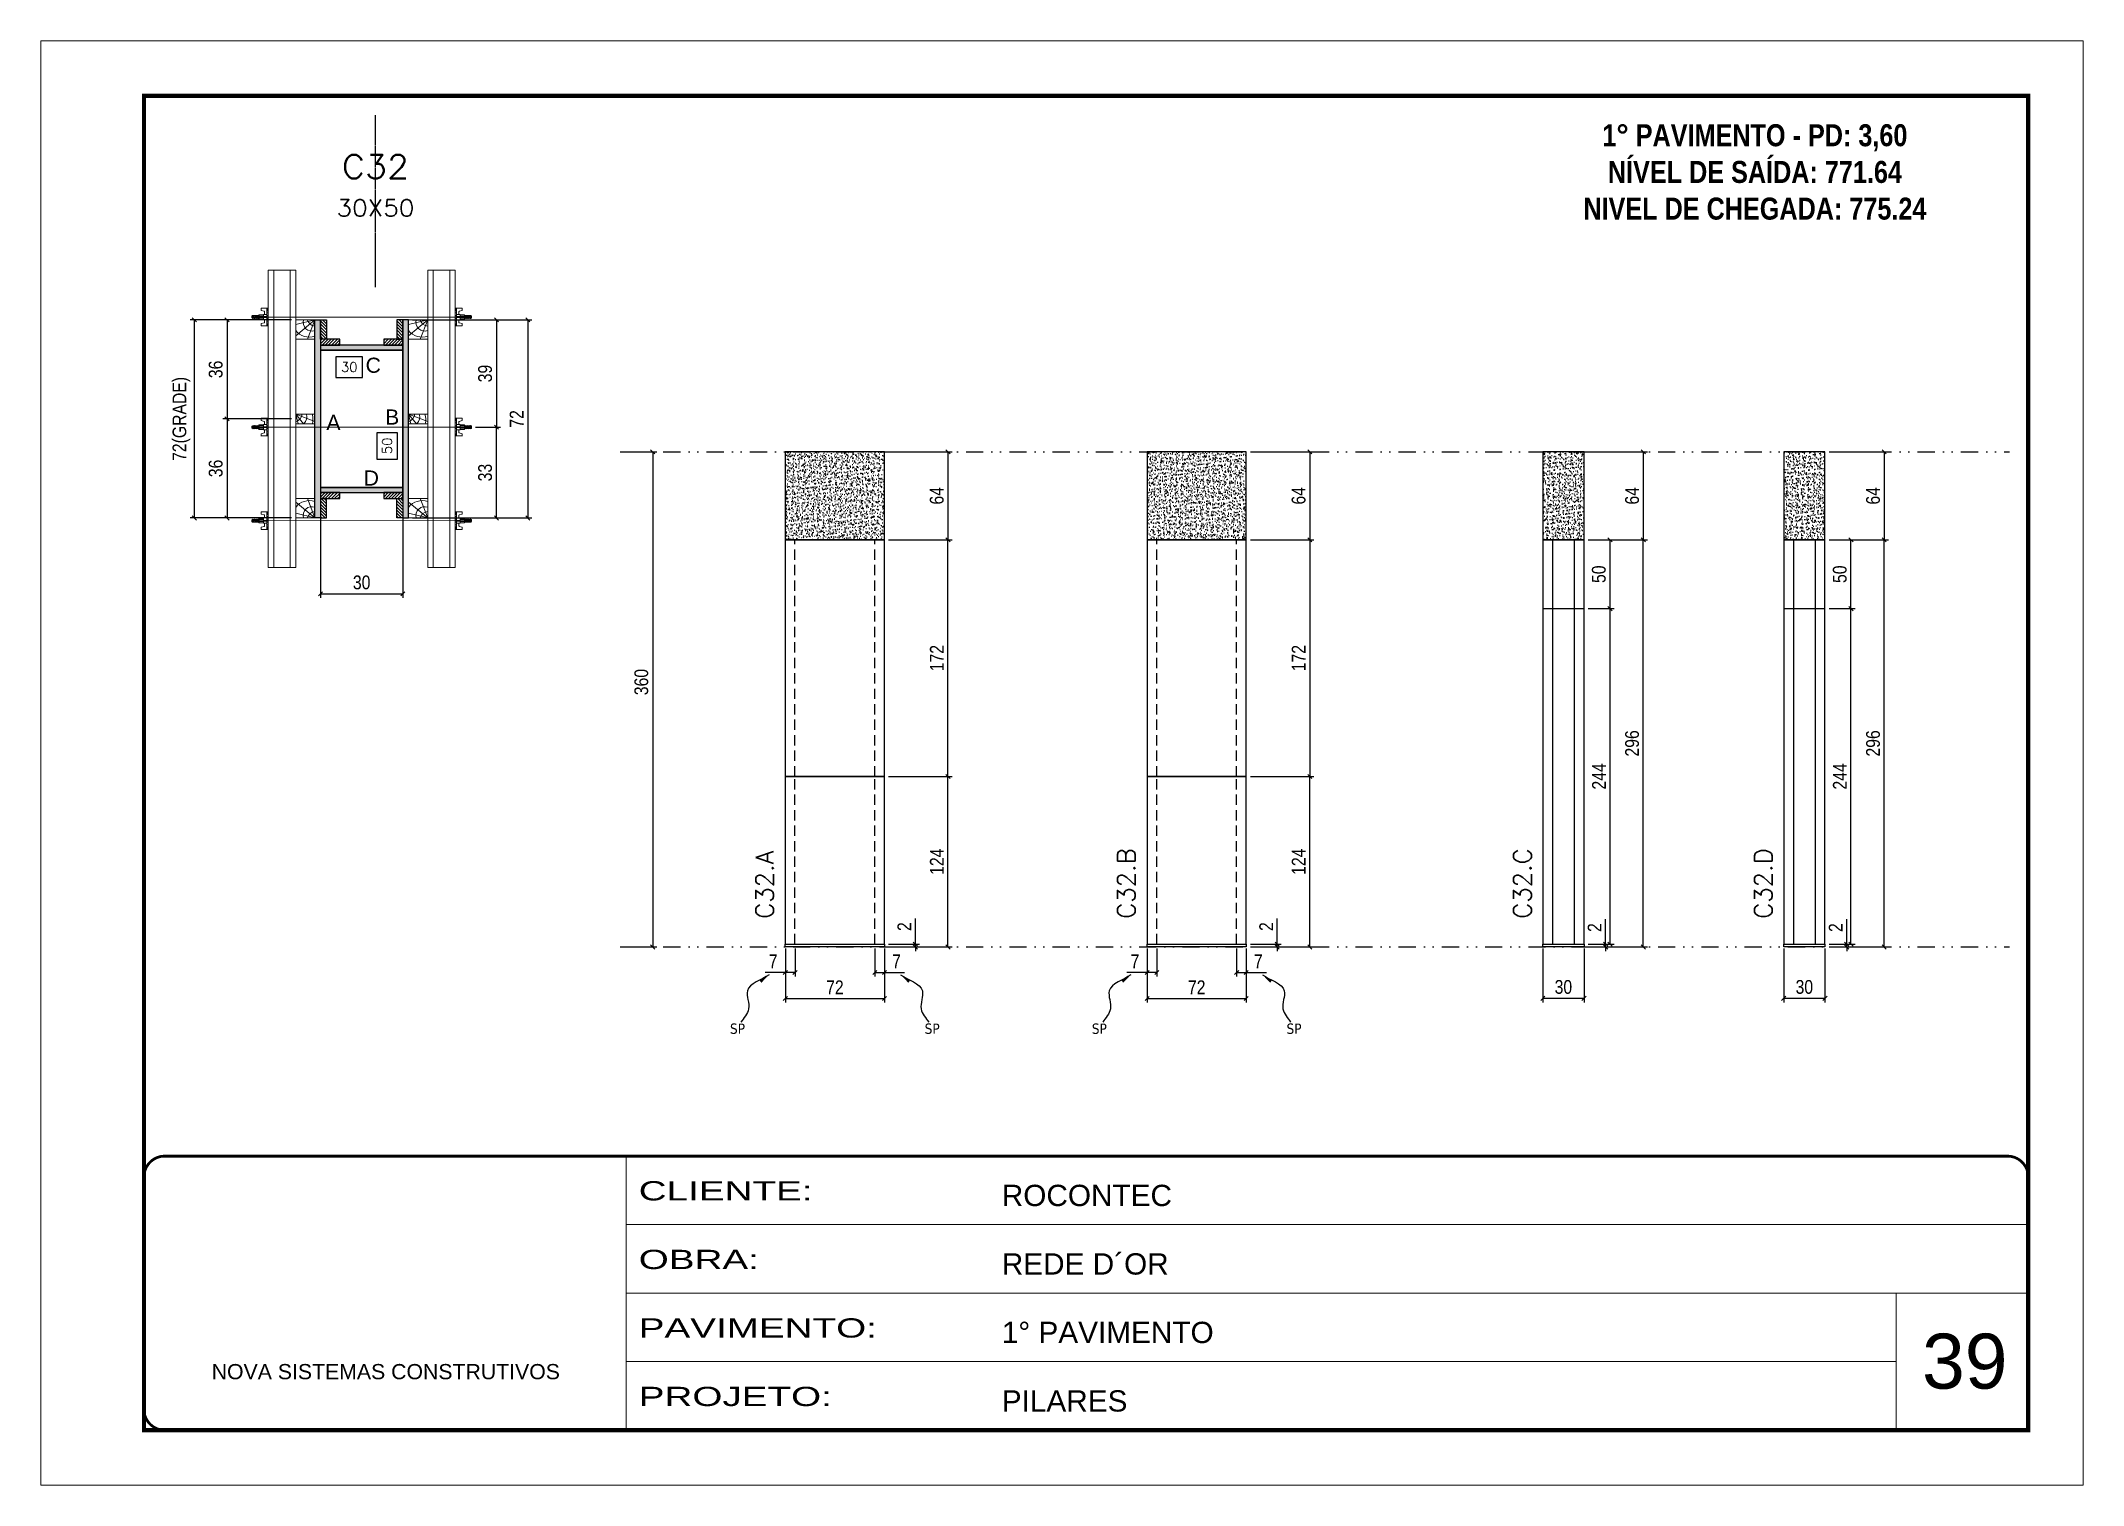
# Model space of a CAD drawing. Extents: x 2949 to 9203, y -16089 to 12527.
# Drawn here: x 6119 to 7604, y 1140 to 2190 of the extents above; entities that cross this region are included whole.
import ezdxf
from ezdxf.enums import TextEntityAlignment as Align

# ---------------------------------------------------------------- set-up
doc = ezdxf.new("R2010")
doc.units = 0
for name, pattern in [('CONTINUO', [0]), ('DASHED', [0.75, 0.5, -0.25]), ('DIVIDE2', [0.625, 0.25, -0.125, 0, -0.125, 0, -0.125]), ('HIDDEN', [0.375, 0.25, -0.125])]:
    doc.linetypes.add(name, pattern=pattern)
for name, color, linetype, lineweight in [('CARIMBO', 255, 'Continuous', 9), ('Folhas', 255, 'Continuous', 9), ('Hachura', 251, 'Continuous', 9), ('Madeira', 126, 'Continuous', 18), ('Perfil Metálico', 224, 'Continuous', 18), ('SARRAFO DE PRESSAO', 251, 'DASHED', 9), ('Texto Seção', 7, 'Continuous', 15)]:
    doc.layers.add(name, color=color, linetype=linetype, lineweight=lineweight)
for name, color, linetype in [('CHAPA', 1, 'Continuous'), ('COTA', 241, 'Continuous'), ('cotas', 4, 'Continuous'), ('MEIO_PONT', 93, 'Continuous'), ('NOMENCLATURA', 7, 'Continuous'), ('Nível', 160, 'Continuous'), ('Painéis', 200, 'Continuous'), ('SARR_2.2x7', 40, 'Continuous'), ('SARRAFO', 251, 'Continuous'), ('Sarrafo de Pressão', 42, 'HIDDEN'), ('texto', 7, 'Continuous'), ('Texto de Titulo', 7, 'Continuous'), ('Texto Qtd Sarr', 242, 'Continuous'), ('TEXTO_GERAL', 7, 'Continuous')]:
    doc.layers.add(name, color=color, linetype=linetype)
doc.styles.add('ARIAL', font='arial.ttf')
doc.styles.add('COTA TECNICA', font='techl___.ttf', dxfattribs={"height": 10})
doc.styles.add('COTA TECNICA 2X', font='techl___.ttf', dxfattribs={"height": 10})
doc.styles.add('COTA TECNICA-50', font='techl___.ttf', dxfattribs={"height": 10})
doc.styles.add('REGUA-120', font='ROMANS.shx', dxfattribs={"height": 15})
doc.styles.add('ROMANC', font='techb___.ttf', dxfattribs={"height": 2.5})
doc.styles.add('ROMANS', font='romans.shx')
doc.styles.get("Standard").update_dxf_attribs({"font": 'arial.ttf'})
doc.styles.add('Tecnologia', font='')
doc.styles.get('Tecnologia').set_extended_font_data('Forgotten Futurist')
doc.dimstyles.new('COTA PAINEL-50', dxfattribs={"dimtxt": 10, "dimasz": 3, "dimexe": 3, "dimexo": 3, "dimgap": 3, "dimtad": 1, "dimdec": 1, "dimzin": 12, "dimdsep": 46, "dimtxsty": 'COTA TECNICA-50', "dimblk1": 'OBLIQUE', "dimblk2": 'OBLIQUE', "dimsah": 1, "dimcen": 0.9, "dimclrd": 4, "dimclre": 4, "dimclrt": 240, "dimadec": 1, "dimazin": 3, "dimtfac": 1, "dimtdec": 1, "dimtmove": 0, "dimatfit": 3, "dimfxl": 1, "dimtolj": 1, "dimtzin": 12, "dimarcsym": 0})
doc.dimstyles.new('PAINEL', dxfattribs={"dimtxt": 10, "dimasz": 3, "dimexe": 3, "dimexo": 3, "dimgap": 3, "dimtad": 1, "dimdec": 1, "dimzin": 12, "dimdsep": 46, "dimtxsty": 'COTA TECNICA', "dimblk1": 'OBLIQUE', "dimblk2": 'OBLIQUE', "dimsah": 1, "dimcen": 0.9, "dimclrd": 4, "dimclre": 4, "dimclrt": 240, "dimadec": 1, "dimazin": 3, "dimtfac": 1, "dimtdec": 1, "dimtmove": 0, "dimatfit": 3, "dimfxl": 1, "dimtolj": 1, "dimtzin": 12, "dimarcsym": 0})
doc.dimstyles.new('SECAO PILAR', dxfattribs={"dimtxt": 10, "dimasz": 3, "dimexe": 3, "dimexo": 3, "dimgap": 3, "dimtad": 1, "dimdec": 1, "dimlfac": 0.5, "dimzin": 12, "dimdsep": 46, "dimtxsty": 'COTA TECNICA 2X', "dimblk1": 'OBLIQUE', "dimblk2": 'OBLIQUE', "dimsah": 1, "dimcen": 0.9, "dimclrd": 256, "dimclre": 256, "dimclrt": 256, "dimadec": 1, "dimazin": 3, "dimtfac": 1, "dimtdec": 1, "dimtmove": 0, "dimatfit": 3, "dimfxl": 1, "dimtolj": 1, "dimtzin": 12, "dimarcsym": 0})
doc.dimstyles.new('SECÇÃO 2', dxfattribs={"dimtxt": 7, "dimasz": 6, "dimexe": 0.18, "dimexo": 2, "dimgap": -4, "dimtad": 3, "dimdec": 1, "dimlfac": 0.5, "dimzin": 12, "dimdsep": 46, "dimtxsty": 'ROMANS', "dimblk": 'ARCHTICK', "dimcen": 0.09, "dimse1": 1, "dimse2": 1, "dimsd1": 1, "dimsd2": 1, "dimclrd": 180, "dimclre": 5, "dimclrt": 1, "dimadec": 0, "dimazin": 3, "dimtfac": 1, "dimtdec": 1, "dimtofl": 0, "dimtmove": 0, "dimatfit": 3, "dimldrblk": 'ARCHTICK', "dimfxl": 1, "dimtolj": 1, "dimtzin": 0, "dimarcsym": 0})
doc.dimstyles.get("Standard").update_dxf_attribs({"dimtxt": 0.18, "dimasz": 0.18, "dimexe": 0.18, "dimexo": 0.0625, "dimgap": 0.09, "dimtad": 0, "dimtih": 1, "dimtoh": 1, "dimdec": 4, "dimzin": 0, "dimdsep": 46, "dimtxsty": 'Standard', "dimcen": 0.09, "dimadec": 0, "dimazin": 0, "dimtfac": 1, "dimtdec": 4, "dimtofl": 0, "dimtmove": 0, "dimatfit": 3, "dimfxl": 1, "dimtolj": 1, "dimtzin": 0, "dimarcsym": 0})

msp = doc.modelspace()

# ---------------------------------------------------------------- texts
at = {"layer": 'CARIMBO', "style": 'ARIAL'}
msp.add_text('39', height=40, dxfattribs=at).set_placement((7486.89, 1209.7))
at = {"layer": 'NOMENCLATURA', "color": 2, "insert": (7365.36, 2155.62), "char_height": 16, "attachment_point": 2, "style": 'ROMANC'}
msp.add_mtext_dynamic_manual_height_columns('\\P1° PAVIMENTO - PD: 3,60\\PNÍVEL DE SAÍDA: 771.64\\PNIVEL DE CHEGADA: 775.24', width=300.2766, gutter_width=1, heights=[0], dxfattribs=at)
at = {"layer": 'texto', "color": 0, "char_height": 7.5, "attachment_point": 5}
for insert in [(6625.59, 1471.35), (6767.14, 1471.35), (6888.68, 1471.35), (7030.24, 1471.35)]:
    msp.add_mtext('{\\fTahoma|b0|i0|c0|p34;\\C4;SP}', dxfattribs=dict(at, insert=insert))
at = {"layer": 'Texto Seção', "char_height": 13, "width": 285.3299, "attachment_point": 7, "rotation": 90, "style": 'REGUA-120'}
for s, insert in [('C32.A', (6651.82, 1551.31)), ('C32.B', (6914.79, 1551.31)), ('C32.C', (7202.8, 1551.31)), ('C32.D', (7377.98, 1551.31))]:
    msp.add_mtext(s, dxfattribs=dict(at, insert=insert))
at = {"layer": 'TEXTO_GERAL', "style": 'ARIAL'}
for s, p in [('C', (6360.74, 1953.73)), ('A', (6331.79, 1912.18)), ('B', (6374.5, 1916.1)), ('D', (6359.33, 1871.74))]:
    msp.add_text(s, height=11, dxfattribs=at).set_placement(p, align=Align.MIDDLE_CENTER)

# ---------------------------------------------------------------- blocks, each defined once
blk = doc.blocks.new('9999999999')
at = {"color": 30, "linetype": 'CONTINUO'}
for p, q in [((98564.6, 34230.2), (98564.6, 34429.4)), ((98564.6, 34379.6), (99584, 34379.6)), ((98564.6, 34329.8), (99488, 34329.8)), ((99584, 34329.8), (99488, 34329.8)), ((99488, 34329.8), (99488, 34230.2)), ((98564.6, 34280), (99488, 34280))]:
    blk.add_line(p, q, dxfattribs=at)
at = {"color": 30, "linetype": 'CONTINUO', "const_width": 2}
blk.add_lwpolyline([(99584, 34230.2), (99584, 34414.4, 0.414214), (99569, 34429.4), (98229, 34429.4, 0.414214), (98214, 34414.4), (98214, 34245.2, 0.414214), (98229, 34230.2), (99584, 34230.2)], format="xyb", dxfattribs=at)
at = {"layer": 'Folhas'}
blk.add_lwpolyline([(98139, 34190.2), (99624, 34190.2), (99624, 35240.2), (98139, 35240.2)], close=True, dxfattribs=at)
at = {"layer": 'Folhas', "color": 30, "const_width": 3}
blk.add_lwpolyline([(98214, 34230.2), (99584, 34230.2), (99584, 35200.2), (98214, 35200.2)], close=True, dxfattribs=at)
at = {"color": 7, "linetype": 'Continuous', "ltscale": 5, "style": 'ARIAL'}
for s, height, p in [('ROCONTEC', 15.48, (98837.7, 34393.1)), ('REDE D´OR', 15.48, (98837.7, 34343.3)), ('1° PAVIMENTO', 15.483, (98837.7, 34293.5)), ('NOVA SISTEMAS CONSTRUTIVOS', 11.059, (98263.2, 34267.2)), ('PILARES', 15.48, (98837.7, 34243.7))]:
    blk.add_text(s, height=height, dxfattribs=at).set_placement(p)
at = {"layer": 'Folhas', "color": 7, "style": 'Tecnologia', "width": 1.5}
for s, p in [('CLIENTE:', (98573.7, 34397.2)), ('OBRA:', (98573.7, 34347.3)), ('PAVIMENTO:', (98573.7, 34297.5)), ('PROJETO:', (98573.7, 34247.7))]:
    blk.add_text(s, height=14, dxfattribs=at).set_placement(p)
blk = doc.blocks.new('*D1443')
at = {"layer": 'COTA', "color": 180, "lineweight": -2, "transparency": 16777216}
for p, q in [((6378.3, 1904.7), (6363.3, 1904.7)), ((6363.3, 1904.7), (6363.3, 1885.4)), ((6378.3, 1885.4), (6378.3, 1904.7)), ((6363.3, 1885.4), (6378.3, 1885.4))]:
    blk.add_line(p, q, dxfattribs=at)
at = {"layer": 'Defpoints', "color": 0, "transparency": 16777216}
for p in [(6322.3, 1964.7), (6322.3, 1864.7), (6382.3, 1864.7)]:
    blk.add_point(p, dxfattribs=at)
at = {"layer": 'COTA', "color": 1, "transparency": 16777216, "insert": (6370.8, 1895.1), "char_height": 7, "attachment_point": 5, "rotation": 90, "style": 'ROMANS'}
blk.add_mtext('\\A1;50', dxfattribs=at)
blk = doc.blocks.new('_ArchTick')
at = {"color": 0, "linetype": 'ByBlock', "const_width": 0.15}
blk.add_lwpolyline([(-0.5, -0.5), (0.5, 0.5)], dxfattribs=at)
blk = doc.blocks.new('_Oblique')
at = {"color": 0, "linetype": 'ByBlock', "lineweight": -2}
blk.add_line((-0.5, -0.5), (0.5, 0.5), dxfattribs=at)
blk = doc.blocks.new('*D1444')
at = {"layer": 'COTA', "lineweight": -2, "transparency": 16777216}
for p, q in [((6389.3, 1986.7), (6476.1, 1986.7)), ((6473.1, 1986.7), (6473.1, 1842.7)), ((6389.3, 1842.7), (6476.1, 1842.7))]:
    blk.add_line(p, q, dxfattribs=at)
at = {"layer": 'Defpoints', "color": 0, "transparency": 16777216}
for p in [(6386.3, 1986.7), (6386.3, 1842.7), (6473.1, 1842.7)]:
    blk.add_point(p, dxfattribs=at)
at = {"layer": 'COTA', "lineweight": -2, "transparency": 16777216, "xscale": 3, "yscale": 3, "zscale": 3}
for p, rotation in [((6473.1, 1986.7), 90), ((6473.1, 1842.7), 270)]:
    blk.add_blockref('_Oblique', p, dxfattribs=dict(at, rotation=rotation))
at = {"layer": 'COTA', "transparency": 16777216, "insert": (6465, 1914.7), "char_height": 10, "attachment_point": 5, "rotation": 90, "style": 'COTA TECNICA 2X'}
blk.add_mtext('\\A1;72', dxfattribs=at)
blk = doc.blocks.new('*D1445')
at = {"layer": 'COTA', "lineweight": -2, "transparency": 16777216}
for p, q in [((6423.3, 1986.7), (6453.3, 1986.7)), ((6450.3, 1986.7), (6450.3, 1908.7)), ((6435.1, 1908.7), (6453.3, 1908.7))]:
    blk.add_line(p, q, dxfattribs=at)
at = {"layer": 'Defpoints', "color": 0, "transparency": 16777216}
for p in [(6420.3, 1986.7), (6432.1, 1908.7), (6450.3, 1908.7)]:
    blk.add_point(p, dxfattribs=at)
at = {"layer": 'COTA', "lineweight": -2, "transparency": 16777216, "xscale": 3, "yscale": 3, "zscale": 3}
for p, rotation in [((6450.3, 1986.7), 90), ((6450.3, 1908.7), 270)]:
    blk.add_blockref('_Oblique', p, dxfattribs=dict(at, rotation=rotation))
at = {"layer": 'COTA', "transparency": 16777216, "insert": (6442.1, 1947.7), "char_height": 10, "attachment_point": 5, "rotation": 90, "style": 'COTA TECNICA 2X'}
blk.add_mtext('\\A1;39', dxfattribs=at)
blk = doc.blocks.new('*D1446')
at = {"layer": 'COTA', "lineweight": -2, "transparency": 16777216}
for p, q in [((6435.1, 1908.7), (6453.3, 1908.7)), ((6450.3, 1842.7), (6450.3, 1908.7)), ((6423.3, 1842.7), (6453.3, 1842.7))]:
    blk.add_line(p, q, dxfattribs=at)
at = {"layer": 'Defpoints', "color": 0, "transparency": 16777216}
for p in [(6432.1, 1908.7), (6450.3, 1908.7), (6420.3, 1842.7)]:
    blk.add_point(p, dxfattribs=at)
at = {"layer": 'COTA', "lineweight": -2, "transparency": 16777216, "xscale": 3, "yscale": 3, "zscale": 3}
for p, rotation in [((6450.3, 1908.7), 90), ((6450.3, 1842.7), 270)]:
    blk.add_blockref('_Oblique', p, dxfattribs=dict(at, rotation=rotation))
at = {"layer": 'COTA', "transparency": 16777216, "insert": (6442.1, 1875.7), "char_height": 10, "attachment_point": 5, "rotation": 90, "style": 'COTA TECNICA 2X'}
blk.add_mtext('\\A1;33', dxfattribs=at)
blk = doc.blocks.new('*D1447')
at = {"layer": 'COTA', "color": 180, "lineweight": -2, "transparency": 16777216}
for p, q in [((6352.9, 1959.9), (6333.6, 1959.9)), ((6333.6, 1959.9), (6333.6, 1944.9)), ((6352.9, 1944.9), (6352.9, 1959.9)), ((6333.6, 1944.9), (6352.9, 1944.9))]:
    blk.add_line(p, q, dxfattribs=at)
at = {"layer": 'Defpoints', "color": 0, "transparency": 16777216}
for p in [(6322.3, 1964.7), (6382.3, 1964.7), (6382.3, 1940.9)]:
    blk.add_point(p, dxfattribs=at)
at = {"layer": 'COTA', "color": 1, "transparency": 16777216, "insert": (6343.3, 1952.4), "char_height": 7, "attachment_point": 5, "style": 'ROMANS'}
blk.add_mtext('\\A1;30', dxfattribs=at)
blk = doc.blocks.new('titulo1')
at = {"layer": 'Defpoints', "color": 252, "linetype": 'HIDDEN', "ltscale": 2}
blk.add_line((0, 0), (0, 125), dxfattribs=at)
at = {"layer": 'Defpoints', "style": 'ROMANS', "oblique": 15}
blk.add_attdef('FOLHA', text='', height=10, dxfattribs=at).set_placement((0, 15.6), align=Align.MIDDLE_CENTER)
at = {"layer": 'Texto Qtd Sarr', "color": 3, "style": 'ROMANS', "oblique": 15}
for tag, height, p in [('TITULO', 17, (0, 71.4)), ('SEÇÃO', 12, (0, 41.5))]:
    blk.add_attdef(tag, text='', height=height, dxfattribs=at).set_placement(p, align=Align.MIDDLE_CENTER)
blk = doc.blocks.new('PONTALETE')
at = {"layer": 'Madeira'}
for q in [(2.71, 7), (7, 5.76), (7, 1.74)]:
    blk.add_line((0, 0), q, dxfattribs=at)
blk.add_lwpolyline([(0, 0), (7, 0), (7, 7), (0, 7)], close=True, dxfattribs=at)
for centre, radius, start, end in [((2.04, 0.06), 6.23, 37.28179, 109.09128), ((1.09, 0.9), 3.19, 343.60304, 109.98471), ((-0.21, -0.78), 3.09, 14.63219, 86.0383)]:
    blk.add_arc(centre, radius, start, end, dxfattribs=at)
blk = doc.blocks.new('*D1448')
at = {"layer": 'COTA', "lineweight": -2, "transparency": 16777216}
for p, q in [((6301.3, 1986.7), (6227.6, 1986.7)), ((6230.6, 1986.7), (6230.6, 1842.7)), ((6301.3, 1842.7), (6227.6, 1842.7))]:
    blk.add_line(p, q, dxfattribs=at)
at = {"layer": 'Defpoints', "color": 0, "transparency": 16777216}
for p in [(6304.3, 1986.7), (6230.6, 1842.7), (6304.3, 1842.7)]:
    blk.add_point(p, dxfattribs=at)
at = {"layer": 'COTA', "lineweight": -2, "transparency": 16777216, "xscale": 3, "yscale": 3, "zscale": 3}
for p, rotation in [((6230.6, 1986.7), 90), ((6230.6, 1842.7), 270)]:
    blk.add_blockref('_Oblique', p, dxfattribs=dict(at, rotation=rotation))
at = {"layer": 'COTA', "transparency": 16777216, "insert": (6221.3, 1914.7), "char_height": 10, "attachment_point": 5, "rotation": 90, "style": 'COTA TECNICA 2X'}
blk.add_mtext('\\A1;72(GRADE)', dxfattribs=at)
blk = doc.blocks.new('*D1449')
at = {"layer": 'COTA', "lineweight": -2, "transparency": 16777216}
for p, q in [((6301.3, 1914.7), (6251.4, 1914.7)), ((6254.4, 1914.7), (6254.4, 1842.7)), ((6301.3, 1842.7), (6251.4, 1842.7))]:
    blk.add_line(p, q, dxfattribs=at)
at = {"layer": 'Defpoints', "color": 0, "transparency": 16777216}
for p in [(6304.3, 1914.7), (6254.4, 1842.7), (6304.3, 1842.7)]:
    blk.add_point(p, dxfattribs=at)
at = {"layer": 'COTA', "lineweight": -2, "transparency": 16777216, "xscale": 3, "yscale": 3, "zscale": 3}
for p, rotation in [((6254.4, 1914.7), 90), ((6254.4, 1842.7), 270)]:
    blk.add_blockref('_Oblique', p, dxfattribs=dict(at, rotation=rotation))
at = {"layer": 'COTA', "transparency": 16777216, "insert": (6246.2, 1878.7), "char_height": 10, "attachment_point": 5, "rotation": 90, "style": 'COTA TECNICA 2X'}
blk.add_mtext('\\A1;36', dxfattribs=at)
blk = doc.blocks.new('MEIO PONTALETE')
at = {"layer": 'Madeira'}
for q in [(2.71, 7), (3.5, 2.88), (3.5, 0.87)]:
    blk.add_line((0, 0), q, dxfattribs=at)
blk.add_lwpolyline([(0, 0), (3.5, 0), (3.5, 7), (0, 7)], close=True, dxfattribs=at)
for centre, radius, start, end in [((2.04, 0.06), 6.23, 76.44987, 109.09128), ((1.09, 0.9), 3.19, 40.90626, 109.98471), ((-0.21, -0.78), 3.09, 14.63219, 86.0383)]:
    blk.add_arc(centre, radius, start, end, dxfattribs=at)
blk = doc.blocks.new('C')
at = {"layer": 'Hachura', "color": 0}
for p, q in [((0, 3.22), (0, -3.22)), ((0.45, 3.22), (0, 3.22)), ((0.46, 3.16), (0, 3.16)), ((0.46, 3.05), (0, 3.05)), ((0.46, 2.88), (0, 2.88)), ((0, 2.75), (0, -1.16)), ((0.46, 2.65), (0, 2.65)), ((0.46, 2.23), (0, 2.23)), ((0.46, 1.51), (0, 1.51)), ((0.39, 0.49), (0.17, 0.49)), ((0.45, -3.23), (0.45, 3.22)), ((0.45, 3.22), (2.58, 3.22)), ((1.74, 0.97), (0.45, 0.97)), ((1.45, 0.1), (0.45, 0.1)), ((1.35, 1.94), (1.35, 0.96)), ((2.58, 2.39), (1.47, 2.09)), ((1.74, -0.97), (1.74, 0.97)), ((1.74, 0.97), (1.74, 0.84)), ((1.74, 0.97), (1.74, 0.84)), ((1.74, 0.84), (3.35, 0.84)), ((3.35, 0.45), (1.74, 0.45)), ((2.58, 3.22), (2.58, 2.39)), ((3.32, 0.84), (3.32, -0.84)), ((3.35, 0.84), (3.35, -0.84)), ((3.68, 0.45), (3.35, 0.45)), ((3.84, -0.52), (3.35, 0.45)), ((3.35, 0.06), (3.67, -0.57)), ((3.68, 0.45), (4.16, -0.52)), ((3.72, 0.5), (4.25, -0.57)), ((4.37, -0.55), (3.83, 0.53)), ((4.15, 0.45), (3.93, 0.45)), ((4.42, -0.52), (3.93, 0.45)), ((4.15, 0.45), (4.26, 0.45)), ((4.26, 0.45), (4.74, -0.52)), ((4.3, 0.5), (4.83, -0.57)), ((4.95, -0.55), (4.41, 0.53)), ((4.51, 0.45), (4.84, 0.45)), ((5, -0.52), (4.51, 0.45)), ((4.84, 0.45), (5.32, -0.52)), ((4.88, 0.5), (5.41, -0.57)), ((5.53, -0.55), (4.99, 0.53)), ((5.58, -0.52), (5.09, 0.45)), ((5.42, 0.45), (5.09, 0.45)), ((5.58, -0.52), (5.09, 0.45)), ((5.42, 0.45), (5.74, -0.19)), ((5.46, 0.5), (5.74, -0.07)), ((5.74, 0.19), (5.57, 0.53)), ((5.74, 0.32), (5.68, 0.45)), ((5.68, 0.45), (5.74, 0.45)), ((5.74, 0.45), (5.9, 0.29)), ((5.74, 0.45), (5.74, -0.52)), ((5.9, -0.36), (5.9, 0.29)), ((0.45, 0), (0, 0)), ((0.46, -1.52), (0, -1.52)), ((0.46, -2.23), (0, -2.23)), ((0.46, -2.65), (0, -2.65)), ((0.46, -2.88), (0, -2.88)), ((0.46, -3.05), (0, -3.05)), ((0.46, -3.16), (0, -3.16)), ((0, -3.22), (2.57, -3.22)), ((0.08, -0.48), (0.29, -0.48)), ((0.29, -0.48), (0.4, -0.48)), ((0.45, 0), (0.45, -0.97)), ((0.45, -0.16), (1.45, -0.16)), ((0.45, -0.65), (0.45, -0.32)), ((0.45, -3.23), (0.45, -0.65)), ((0.45, -0.97), (1.74, -0.97)), ((1.35, -1.94), (1.35, -0.97)), ((2.58, -2.39), (1.47, -2.1)), ((3.35, -0.32), (1.74, -0.32)), ((3.35, -0.84), (1.74, -0.84)), ((2.58, -3.23), (2.58, -2.39)), ((3.35, -0.07), (3.58, -0.52)), ((3.35, -0.52), (3.58, -0.52)), ((3.84, -0.52), (4.16, -0.52)), ((4.42, -0.52), (4.74, -0.52)), ((4.63, -0.52), (4.74, -0.52)), ((5, -0.52), (5.32, -0.52)), ((5.58, -0.52), (5.74, -0.52)), ((5.74, -0.52), (5.9, -0.36)), ((5.74, -0.52), (5.74, -0.52))]:
    blk.add_line(p, q, dxfattribs=at)
for centre, radius, start, end in [((1.52, 1.94), 0.161, 104.74356, 180), ((1.44, -0.03), 0.129, 272.69497, 87.30503), ((3.81, 0.39), 0.143, 25.56881, 154.43119), ((4.39, 0.39), 0.143, 25.56881, 154.43119), ((4.97, 0.39), 0.143, 25.56881, 154.43119), ((5.55, 0.39), 0.143, 25.56881, 154.43119), ((0.17, -0.37), 0.174, 221.74404, 317.85924), ((1.52, -1.94), 0.161, 180, 255.25644), ((3.71, -0.4), 0.174, 222.14076, 318.25596), ((4.29, -0.4), 0.174, 222.14076, 318.25596), ((4.87, -0.4), 0.174, 222.14076, 318.25596), ((5.45, -0.4), 0.174, 222.14076, 318.25596), ((5.61, -0.4), 0.174, 317.85924, 318.25596)]:
    blk.add_arc(centre, radius, start, end, dxfattribs=at)
blk = doc.blocks.new('*D1453')
at = {"layer": 'COTA', "lineweight": -2, "transparency": 16777216}
for p, q in [((6301.3, 1986.7), (6251.4, 1986.7)), ((6254.4, 1986.7), (6254.4, 1914.7)), ((6301.3, 1914.7), (6251.4, 1914.7))]:
    blk.add_line(p, q, dxfattribs=at)
at = {"layer": 'Defpoints', "color": 0, "transparency": 16777216}
for p in [(6304.3, 1986.7), (6254.4, 1914.7), (6304.3, 1914.7)]:
    blk.add_point(p, dxfattribs=at)
at = {"layer": 'COTA', "lineweight": -2, "transparency": 16777216, "xscale": 3, "yscale": 3, "zscale": 3}
for p, rotation in [((6254.4, 1986.7), 90), ((6254.4, 1914.7), 270)]:
    blk.add_blockref('_Oblique', p, dxfattribs=dict(at, rotation=rotation))
at = {"layer": 'COTA', "transparency": 16777216, "insert": (6246.2, 1950.7), "char_height": 10, "attachment_point": 5, "rotation": 90, "style": 'COTA TECNICA 2X'}
blk.add_mtext('\\A1;36', dxfattribs=at)
blk = doc.blocks.new('*D1471')
at = {"layer": 'cotas', "color": 4, "linetype": 'ByBlock', "lineweight": -2, "transparency": 16777216}
for p, q in [((6543.2, 1890.8), (6566.9, 1890.8)), ((6563.9, 1890.8), (6563.9, 1530.8)), ((6543.2, 1530.8), (6566.9, 1530.8))]:
    blk.add_line(p, q, dxfattribs=at)
at = {"layer": 'Defpoints', "color": 0, "linetype": 'ByBlock', "transparency": 16777216}
for p in [(6540.2, 1890.8), (6540.2, 1530.8), (6563.9, 1530.8)]:
    blk.add_point(p, dxfattribs=at)
at = {"layer": 'cotas', "color": 4, "linetype": 'ByBlock', "lineweight": -2, "transparency": 16777216, "xscale": 3, "yscale": 3, "zscale": 3}
for p, rotation in [((6563.9, 1890.8), 90), ((6563.9, 1530.8), 270)]:
    blk.add_blockref('_Oblique', p, dxfattribs=dict(at, rotation=rotation))
at = {"layer": 'cotas', "color": 240, "linetype": 'ByBlock', "transparency": 16777216, "insert": (6555.7, 1723.4), "char_height": 10, "attachment_point": 5, "rotation": 90, "style": 'COTA TECNICA'}
blk.add_mtext('\\A1;360', dxfattribs=at)
blk = doc.blocks.new('*D1454')
at = {"layer": 'COTA', "color": 4, "lineweight": -2, "transparency": 16777216}
for p, q in [((6660.4, 1529.8), (6660.4, 1490.4)), ((6732.4, 1529.8), (6732.4, 1490.4)), ((6660.4, 1493.4), (6732.4, 1493.4))]:
    blk.add_line(p, q, dxfattribs=at)
at = {"layer": 'Defpoints', "color": 0, "transparency": 16777216}
for p in [(6660.4, 1532.8), (6732.4, 1532.8), (6732.4, 1493.4)]:
    blk.add_point(p, dxfattribs=at)
at = {"layer": 'COTA', "color": 4, "lineweight": -2, "transparency": 16777216, "xscale": 3, "yscale": 3, "zscale": 3, "rotation": 180}
blk.add_blockref('_Oblique', (6660.4, 1493.4), dxfattribs=at)
at = {"layer": 'COTA', "color": 4, "lineweight": -2, "transparency": 16777216, "xscale": 3, "yscale": 3, "zscale": 3}
blk.add_blockref('_Oblique', (6732.4, 1493.4), dxfattribs=at)
at = {"layer": 'COTA', "color": 240, "transparency": 16777216, "insert": (6696.4, 1501.5), "char_height": 10, "attachment_point": 5, "style": 'COTA TECNICA'}
blk.add_mtext('\\A1;72', dxfattribs=at)
blk = doc.blocks.new('*D1455')
at = {"layer": 'COTA', "color": 4, "lineweight": -2, "transparency": 16777216}
for p, q in [((6735.4, 1654.8), (6781.6, 1654.8)), ((6778.6, 1530.8), (6778.6, 1654.8)), ((6735.4, 1530.8), (6781.6, 1530.8))]:
    blk.add_line(p, q, dxfattribs=at)
at = {"layer": 'Defpoints', "color": 0, "transparency": 16777216}
for p in [(6732.4, 1654.8), (6778.6, 1654.8), (6732.4, 1530.8)]:
    blk.add_point(p, dxfattribs=at)
at = {"layer": 'COTA', "color": 4, "lineweight": -2, "transparency": 16777216, "xscale": 3, "yscale": 3, "zscale": 3}
for p, rotation in [((6778.6, 1654.8), 90), ((6778.6, 1530.8), 270)]:
    blk.add_blockref('_Oblique', p, dxfattribs=dict(at, rotation=rotation))
at = {"layer": 'COTA', "color": 240, "transparency": 16777216, "insert": (6770.5, 1592.8), "char_height": 10, "attachment_point": 5, "rotation": 90, "style": 'COTA TECNICA-50'}
blk.add_mtext('\\A1;124', dxfattribs=at)
blk = doc.blocks.new('*D1456')
at = {"layer": 'COTA', "color": 4, "lineweight": -2, "transparency": 16777216}
for p, q in [((6754.9, 1532.8), (6754.9, 1551.6)), ((6735.4, 1532.8), (6757.9, 1532.8)), ((6735.4, 1530.8), (6757.9, 1530.8)), ((6754.9, 1530.8), (6754.9, 1532.8)), ((6754.9, 1530.8), (6754.9, 1527.8))]:
    blk.add_line(p, q, dxfattribs=at)
at = {"layer": 'Defpoints', "color": 0, "transparency": 16777216}
for p in [(6732.4, 1532.8), (6732.4, 1530.8), (6754.9, 1530.8)]:
    blk.add_point(p, dxfattribs=at)
at = {"layer": 'COTA', "color": 4, "lineweight": -2, "transparency": 16777216, "xscale": 3, "yscale": 3, "zscale": 3}
for p, rotation in [((6754.9, 1532.8), 270), ((6754.9, 1530.8), 90)]:
    blk.add_blockref('_Oblique', p, dxfattribs=dict(at, rotation=rotation))
at = {"layer": 'COTA', "color": 240, "transparency": 16777216, "insert": (6746.9, 1545.6), "char_height": 10, "attachment_point": 5, "rotation": 90, "style": 'COTA TECNICA-50'}
blk.add_mtext('\\A1;2', dxfattribs=at)
blk = doc.blocks.new('*D1457')
at = {"layer": 'COTA', "color": 4, "linetype": 'ByBlock', "lineweight": -2, "transparency": 16777216}
for p, q in [((6735.4, 1826.8), (6781.6, 1826.8)), ((6778.6, 1654.8), (6778.6, 1826.8)), ((6735.4, 1654.8), (6781.6, 1654.8))]:
    blk.add_line(p, q, dxfattribs=at)
at = {"layer": 'Defpoints', "color": 0, "linetype": 'ByBlock', "transparency": 16777216}
for p in [(6732.4, 1826.8), (6778.6, 1826.8), (6732.4, 1654.8)]:
    blk.add_point(p, dxfattribs=at)
at = {"layer": 'COTA', "color": 4, "linetype": 'ByBlock', "lineweight": -2, "transparency": 16777216, "xscale": 3, "yscale": 3, "zscale": 3}
for p, rotation in [((6778.6, 1826.8), 90), ((6778.6, 1654.8), 270)]:
    blk.add_blockref('_Oblique', p, dxfattribs=dict(at, rotation=rotation))
at = {"layer": 'COTA', "color": 240, "linetype": 'ByBlock', "transparency": 16777216, "insert": (6770.5, 1740.8), "char_height": 10, "attachment_point": 5, "rotation": 90, "style": 'COTA TECNICA'}
blk.add_mtext('\\A1;172', dxfattribs=at)
blk = doc.blocks.new('*D1458')
at = {"layer": 'COTA', "color": 4, "linetype": 'ByBlock', "lineweight": -2, "transparency": 16777216}
for p, q in [((6735.4, 1890.8), (6781.6, 1890.8)), ((6778.6, 1890.8), (6778.6, 1826.8)), ((6735.4, 1826.8), (6781.6, 1826.8))]:
    blk.add_line(p, q, dxfattribs=at)
at = {"layer": 'Defpoints', "color": 0, "linetype": 'ByBlock', "transparency": 16777216}
for p in [(6732.4, 1890.8), (6732.4, 1826.8), (6778.6, 1826.8)]:
    blk.add_point(p, dxfattribs=at)
at = {"layer": 'COTA', "color": 4, "linetype": 'ByBlock', "lineweight": -2, "transparency": 16777216, "xscale": 3, "yscale": 3, "zscale": 3}
for p, rotation in [((6778.6, 1890.8), 90), ((6778.6, 1826.8), 270)]:
    blk.add_blockref('_Oblique', p, dxfattribs=dict(at, rotation=rotation))
at = {"layer": 'COTA', "color": 240, "linetype": 'ByBlock', "transparency": 16777216, "insert": (6770.5, 1858.8), "char_height": 10, "attachment_point": 5, "rotation": 90, "style": 'COTA TECNICA'}
blk.add_mtext('\\A1;64', dxfattribs=at)
blk = doc.blocks.new('*D1459')
at = {"layer": 'COTA', "color": 4, "lineweight": -2, "transparency": 16777216}
for p, q in [((6923.5, 1529.8), (6923.5, 1490.4)), ((6995.5, 1529.8), (6995.5, 1490.4)), ((6923.5, 1493.4), (6995.5, 1493.4))]:
    blk.add_line(p, q, dxfattribs=at)
at = {"layer": 'Defpoints', "color": 0, "transparency": 16777216}
for p in [(6923.5, 1532.8), (6995.5, 1532.8), (6995.5, 1493.4)]:
    blk.add_point(p, dxfattribs=at)
at = {"layer": 'COTA', "color": 4, "lineweight": -2, "transparency": 16777216, "xscale": 3, "yscale": 3, "zscale": 3, "rotation": 180}
blk.add_blockref('_Oblique', (6923.5, 1493.4), dxfattribs=at)
at = {"layer": 'COTA', "color": 4, "lineweight": -2, "transparency": 16777216, "xscale": 3, "yscale": 3, "zscale": 3}
blk.add_blockref('_Oblique', (6995.5, 1493.4), dxfattribs=at)
at = {"layer": 'COTA', "color": 240, "transparency": 16777216, "insert": (6959.5, 1501.5), "char_height": 10, "attachment_point": 5, "style": 'COTA TECNICA'}
blk.add_mtext('\\A1;72', dxfattribs=at)
blk = doc.blocks.new('*D1460')
at = {"layer": 'COTA', "color": 4, "lineweight": -2, "transparency": 16777216}
for p, q in [((6998.5, 1654.8), (7044.7, 1654.8)), ((7041.7, 1530.8), (7041.7, 1654.8)), ((6998.5, 1530.8), (7044.7, 1530.8))]:
    blk.add_line(p, q, dxfattribs=at)
at = {"layer": 'Defpoints', "color": 0, "transparency": 16777216}
for p in [(6995.5, 1654.8), (7041.7, 1654.8), (6995.5, 1530.8)]:
    blk.add_point(p, dxfattribs=at)
at = {"layer": 'COTA', "color": 4, "lineweight": -2, "transparency": 16777216, "xscale": 3, "yscale": 3, "zscale": 3}
for p, rotation in [((7041.7, 1654.8), 90), ((7041.7, 1530.8), 270)]:
    blk.add_blockref('_Oblique', p, dxfattribs=dict(at, rotation=rotation))
at = {"layer": 'COTA', "color": 240, "transparency": 16777216, "insert": (7033.6, 1592.8), "char_height": 10, "attachment_point": 5, "rotation": 90, "style": 'COTA TECNICA-50'}
blk.add_mtext('\\A1;124', dxfattribs=at)
blk = doc.blocks.new('*D1461')
at = {"layer": 'COTA', "color": 4, "lineweight": -2, "transparency": 16777216}
for p, q in [((7018, 1532.8), (7018, 1551.6)), ((6998.5, 1532.8), (7021, 1532.8)), ((6998.5, 1530.8), (7021, 1530.8)), ((7018, 1530.8), (7018, 1532.8)), ((7018, 1530.8), (7018, 1527.8))]:
    blk.add_line(p, q, dxfattribs=at)
at = {"layer": 'Defpoints', "color": 0, "transparency": 16777216}
for p in [(6995.5, 1532.8), (6995.5, 1530.8), (7018, 1530.8)]:
    blk.add_point(p, dxfattribs=at)
at = {"layer": 'COTA', "color": 4, "lineweight": -2, "transparency": 16777216, "xscale": 3, "yscale": 3, "zscale": 3}
for p, rotation in [((7018, 1532.8), 270), ((7018, 1530.8), 90)]:
    blk.add_blockref('_Oblique', p, dxfattribs=dict(at, rotation=rotation))
at = {"layer": 'COTA', "color": 240, "transparency": 16777216, "insert": (7010, 1545.6), "char_height": 10, "attachment_point": 5, "rotation": 90, "style": 'COTA TECNICA-50'}
blk.add_mtext('\\A1;2', dxfattribs=at)
blk = doc.blocks.new('*D1462')
at = {"layer": 'COTA', "color": 4, "linetype": 'ByBlock', "lineweight": -2, "transparency": 16777216}
for p, q in [((6998.5, 1890.8), (7044.7, 1890.8)), ((7041.7, 1890.8), (7041.7, 1826.8)), ((6998.5, 1826.8), (7044.7, 1826.8))]:
    blk.add_line(p, q, dxfattribs=at)
at = {"layer": 'Defpoints', "color": 0, "linetype": 'ByBlock', "transparency": 16777216}
for p in [(6995.5, 1890.8), (6995.5, 1826.8), (7041.7, 1826.8)]:
    blk.add_point(p, dxfattribs=at)
at = {"layer": 'COTA', "color": 4, "linetype": 'ByBlock', "lineweight": -2, "transparency": 16777216, "xscale": 3, "yscale": 3, "zscale": 3}
for p, rotation in [((7041.7, 1890.8), 90), ((7041.7, 1826.8), 270)]:
    blk.add_blockref('_Oblique', p, dxfattribs=dict(at, rotation=rotation))
at = {"layer": 'COTA', "color": 240, "linetype": 'ByBlock', "transparency": 16777216, "insert": (7033.6, 1858.8), "char_height": 10, "attachment_point": 5, "rotation": 90, "style": 'COTA TECNICA'}
blk.add_mtext('\\A1;64', dxfattribs=at)
blk = doc.blocks.new('*D1472')
at = {"layer": 'COTA', "color": 4, "linetype": 'ByBlock', "lineweight": -2, "transparency": 16777216}
for p, q in [((6998.5, 1826.8), (7044.7, 1826.8)), ((7041.7, 1826.8), (7041.7, 1654.8)), ((6998.5, 1654.8), (7044.7, 1654.8))]:
    blk.add_line(p, q, dxfattribs=at)
at = {"layer": 'Defpoints', "color": 0, "linetype": 'ByBlock', "transparency": 16777216}
for p in [(6995.5, 1826.8), (6995.5, 1654.8), (7041.7, 1654.8)]:
    blk.add_point(p, dxfattribs=at)
at = {"layer": 'COTA', "color": 4, "linetype": 'ByBlock', "lineweight": -2, "transparency": 16777216, "xscale": 3, "yscale": 3, "zscale": 3}
for p, rotation in [((7041.7, 1826.8), 90), ((7041.7, 1654.8), 270)]:
    blk.add_blockref('_Oblique', p, dxfattribs=dict(at, rotation=rotation))
at = {"layer": 'COTA', "color": 240, "linetype": 'ByBlock', "transparency": 16777216, "insert": (7033.6, 1740.8), "char_height": 10, "attachment_point": 5, "rotation": 90, "style": 'COTA TECNICA'}
blk.add_mtext('\\A1;172', dxfattribs=at)
blk = doc.blocks.new('*D1463')
at = {"layer": 'COTA', "color": 4, "lineweight": -2, "transparency": 16777216}
for p, q in [((7211.1, 1529.8), (7211.1, 1490.5)), ((7241.1, 1529.8), (7241.1, 1490.5)), ((7211.1, 1493.5), (7241.1, 1493.5))]:
    blk.add_line(p, q, dxfattribs=at)
at = {"layer": 'Defpoints', "color": 0, "transparency": 16777216}
for p in [(7211.1, 1532.8), (7241.1, 1532.8), (7241.1, 1493.5)]:
    blk.add_point(p, dxfattribs=at)
at = {"layer": 'COTA', "color": 4, "lineweight": -2, "transparency": 16777216, "xscale": 3, "yscale": 3, "zscale": 3, "rotation": 180}
blk.add_blockref('_Oblique', (7211.1, 1493.5), dxfattribs=at)
at = {"layer": 'COTA', "color": 4, "lineweight": -2, "transparency": 16777216, "xscale": 3, "yscale": 3, "zscale": 3}
blk.add_blockref('_Oblique', (7241.1, 1493.5), dxfattribs=at)
at = {"layer": 'COTA', "color": 240, "transparency": 16777216, "insert": (7226.1, 1501.7), "char_height": 10, "attachment_point": 5, "style": 'COTA TECNICA'}
blk.add_mtext('\\A1;30', dxfattribs=at)
blk = doc.blocks.new('*D1464')
at = {"layer": 'COTA', "color": 4, "lineweight": -2, "transparency": 16777216}
for p, q in [((7244.1, 1826.8), (7287.2, 1826.8)), ((7284.2, 1530.8), (7284.2, 1826.8)), ((7244.1, 1530.8), (7287.2, 1530.8))]:
    blk.add_line(p, q, dxfattribs=at)
at = {"layer": 'Defpoints', "color": 0, "transparency": 16777216}
for p in [(7241.1, 1826.8), (7284.2, 1826.8), (7241.1, 1530.8)]:
    blk.add_point(p, dxfattribs=at)
at = {"layer": 'COTA', "color": 4, "lineweight": -2, "transparency": 16777216, "xscale": 3, "yscale": 3, "zscale": 3}
for p, rotation in [((7284.2, 1826.8), 90), ((7284.2, 1530.8), 270)]:
    blk.add_blockref('_Oblique', p, dxfattribs=dict(at, rotation=rotation))
at = {"layer": 'COTA', "color": 240, "transparency": 16777216, "insert": (7276.1, 1678.8), "char_height": 10, "attachment_point": 5, "rotation": 90, "style": 'COTA TECNICA'}
blk.add_mtext('\\A1;296', dxfattribs=at)
blk = doc.blocks.new('*D1465')
at = {"layer": 'COTA', "color": 4, "lineweight": -2, "transparency": 16777216}
for p, q in [((7256.8, 1532.8), (7256.8, 1551)), ((7244.1, 1532.8), (7259.8, 1532.8)), ((7244.1, 1530.8), (7259.8, 1530.8)), ((7256.8, 1530.8), (7256.8, 1532.8)), ((7256.8, 1530.8), (7256.8, 1527.8))]:
    blk.add_line(p, q, dxfattribs=at)
at = {"layer": 'Defpoints', "color": 0, "transparency": 16777216}
for p in [(7241.1, 1532.8), (7241.1, 1530.8), (7256.8, 1532.8)]:
    blk.add_point(p, dxfattribs=at)
at = {"layer": 'COTA', "color": 4, "lineweight": -2, "transparency": 16777216, "xscale": 3, "yscale": 3, "zscale": 3}
for p, rotation in [((7256.8, 1532.8), 270), ((7256.8, 1530.8), 90)]:
    blk.add_blockref('_Oblique', p, dxfattribs=dict(at, rotation=rotation))
at = {"layer": 'COTA', "color": 240, "transparency": 16777216, "insert": (7248.8, 1544.9), "char_height": 10, "attachment_point": 5, "rotation": 90, "style": 'COTA TECNICA-50'}
blk.add_mtext('\\A1;2', dxfattribs=at)
blk = doc.blocks.new('*D1473')
at = {"layer": 'COTA', "color": 4, "linetype": 'ByBlock', "lineweight": -2, "transparency": 16777216}
for p, q in [((7244.1, 1776.8), (7263, 1776.8)), ((7260, 1532.8), (7260, 1776.8)), ((7244.1, 1532.8), (7263, 1532.8))]:
    blk.add_line(p, q, dxfattribs=at)
at = {"layer": 'Defpoints', "color": 0, "linetype": 'ByBlock', "transparency": 16777216}
for p in [(7241.1, 1776.8), (7260, 1776.8), (7241.1, 1532.8)]:
    blk.add_point(p, dxfattribs=at)
at = {"layer": 'COTA', "color": 4, "linetype": 'ByBlock', "lineweight": -2, "transparency": 16777216, "xscale": 3, "yscale": 3, "zscale": 3}
for p, rotation in [((7260, 1776.8), 90), ((7260, 1532.8), 270)]:
    blk.add_blockref('_Oblique', p, dxfattribs=dict(at, rotation=rotation))
at = {"layer": 'COTA', "color": 240, "linetype": 'ByBlock', "transparency": 16777216, "insert": (7252, 1654.8), "char_height": 10, "attachment_point": 5, "rotation": 90, "style": 'COTA TECNICA'}
blk.add_mtext('\\A1;244', dxfattribs=at)
blk = doc.blocks.new('*D1474')
at = {"layer": 'COTA', "color": 4, "linetype": 'ByBlock', "lineweight": -2, "transparency": 16777216}
for p, q in [((7244.1, 1826.8), (7263, 1826.8)), ((7260, 1776.8), (7260, 1826.8)), ((7244.1, 1776.8), (7263, 1776.8))]:
    blk.add_line(p, q, dxfattribs=at)
at = {"layer": 'Defpoints', "color": 0, "linetype": 'ByBlock', "transparency": 16777216}
for p in [(7241.1, 1826.8), (7260, 1826.8), (7241.1, 1776.8)]:
    blk.add_point(p, dxfattribs=at)
at = {"layer": 'COTA', "color": 4, "linetype": 'ByBlock', "lineweight": -2, "transparency": 16777216, "xscale": 3, "yscale": 3, "zscale": 3}
for p, rotation in [((7260, 1826.8), 90), ((7260, 1776.8), 270)]:
    blk.add_blockref('_Oblique', p, dxfattribs=dict(at, rotation=rotation))
at = {"layer": 'COTA', "color": 240, "linetype": 'ByBlock', "transparency": 16777216, "insert": (7251.9, 1801.8), "char_height": 10, "attachment_point": 5, "rotation": 90, "style": 'COTA TECNICA'}
blk.add_mtext('\\A1;50', dxfattribs=at)
blk = doc.blocks.new('*D1466')
at = {"layer": 'COTA', "color": 4, "lineweight": -2, "transparency": 16777216}
for p, q in [((7386.3, 1529.8), (7386.3, 1490.5)), ((7416.3, 1529.8), (7416.3, 1490.5)), ((7386.3, 1493.5), (7416.3, 1493.5))]:
    blk.add_line(p, q, dxfattribs=at)
at = {"layer": 'Defpoints', "color": 0, "transparency": 16777216}
for p in [(7386.3, 1532.8), (7416.3, 1532.8), (7416.3, 1493.5)]:
    blk.add_point(p, dxfattribs=at)
at = {"layer": 'COTA', "color": 4, "lineweight": -2, "transparency": 16777216, "xscale": 3, "yscale": 3, "zscale": 3, "rotation": 180}
blk.add_blockref('_Oblique', (7386.3, 1493.5), dxfattribs=at)
at = {"layer": 'COTA', "color": 4, "lineweight": -2, "transparency": 16777216, "xscale": 3, "yscale": 3, "zscale": 3}
blk.add_blockref('_Oblique', (7416.3, 1493.5), dxfattribs=at)
at = {"layer": 'COTA', "color": 240, "transparency": 16777216, "insert": (7401.3, 1501.7), "char_height": 10, "attachment_point": 5, "style": 'COTA TECNICA'}
blk.add_mtext('\\A1;30', dxfattribs=at)
blk = doc.blocks.new('*D1467')
at = {"layer": 'COTA', "color": 4, "lineweight": -2, "transparency": 16777216}
for p, q in [((7419.3, 1826.8), (7462.4, 1826.8)), ((7459.4, 1530.8), (7459.4, 1826.8)), ((7419.3, 1530.8), (7462.4, 1530.8))]:
    blk.add_line(p, q, dxfattribs=at)
at = {"layer": 'Defpoints', "color": 0, "transparency": 16777216}
for p in [(7416.3, 1826.8), (7459.4, 1826.8), (7416.3, 1530.8)]:
    blk.add_point(p, dxfattribs=at)
at = {"layer": 'COTA', "color": 4, "lineweight": -2, "transparency": 16777216, "xscale": 3, "yscale": 3, "zscale": 3}
for p, rotation in [((7459.4, 1826.8), 90), ((7459.4, 1530.8), 270)]:
    blk.add_blockref('_Oblique', p, dxfattribs=dict(at, rotation=rotation))
at = {"layer": 'COTA', "color": 240, "transparency": 16777216, "insert": (7451.3, 1678.8), "char_height": 10, "attachment_point": 5, "rotation": 90, "style": 'COTA TECNICA'}
blk.add_mtext('\\A1;296', dxfattribs=at)
blk = doc.blocks.new('*D1468')
at = {"layer": 'COTA', "color": 4, "lineweight": -2, "transparency": 16777216}
for p, q in [((7432.1, 1532.8), (7432.1, 1551)), ((7419.3, 1532.8), (7435.1, 1532.8)), ((7419.3, 1530.8), (7435.1, 1530.8)), ((7432.1, 1530.8), (7432.1, 1532.8)), ((7432.1, 1530.8), (7432.1, 1527.8))]:
    blk.add_line(p, q, dxfattribs=at)
at = {"layer": 'Defpoints', "color": 0, "transparency": 16777216}
for p in [(7416.3, 1532.8), (7416.3, 1530.8), (7432.1, 1532.8)]:
    blk.add_point(p, dxfattribs=at)
at = {"layer": 'COTA', "color": 4, "lineweight": -2, "transparency": 16777216, "xscale": 3, "yscale": 3, "zscale": 3}
for p, rotation in [((7432.1, 1532.8), 270), ((7432.1, 1530.8), 90)]:
    blk.add_blockref('_Oblique', p, dxfattribs=dict(at, rotation=rotation))
at = {"layer": 'COTA', "color": 240, "transparency": 16777216, "insert": (7424.1, 1544.9), "char_height": 10, "attachment_point": 5, "rotation": 90, "style": 'COTA TECNICA-50'}
blk.add_mtext('\\A1;2', dxfattribs=at)
blk = doc.blocks.new('*D1475')
at = {"layer": 'COTA', "color": 4, "linetype": 'ByBlock', "lineweight": -2, "transparency": 16777216}
for p, q in [((7419.3, 1776.8), (7438.2, 1776.8)), ((7435.2, 1532.8), (7435.2, 1776.8)), ((7419.3, 1532.8), (7438.2, 1532.8))]:
    blk.add_line(p, q, dxfattribs=at)
at = {"layer": 'Defpoints', "color": 0, "linetype": 'ByBlock', "transparency": 16777216}
for p in [(7416.3, 1776.8), (7435.2, 1776.8), (7416.3, 1532.8)]:
    blk.add_point(p, dxfattribs=at)
at = {"layer": 'COTA', "color": 4, "linetype": 'ByBlock', "lineweight": -2, "transparency": 16777216, "xscale": 3, "yscale": 3, "zscale": 3}
for p, rotation in [((7435.2, 1776.8), 90), ((7435.2, 1532.8), 270)]:
    blk.add_blockref('_Oblique', p, dxfattribs=dict(at, rotation=rotation))
at = {"layer": 'COTA', "color": 240, "linetype": 'ByBlock', "transparency": 16777216, "insert": (7427.1, 1654.8), "char_height": 10, "attachment_point": 5, "rotation": 90, "style": 'COTA TECNICA'}
blk.add_mtext('\\A1;244', dxfattribs=at)
blk = doc.blocks.new('*D1476')
at = {"layer": 'COTA', "color": 4, "linetype": 'ByBlock', "lineweight": -2, "transparency": 16777216}
for p, q in [((7419.3, 1826.8), (7438.2, 1826.8)), ((7435.2, 1776.8), (7435.2, 1826.8)), ((7419.3, 1776.8), (7438.2, 1776.8))]:
    blk.add_line(p, q, dxfattribs=at)
at = {"layer": 'Defpoints', "color": 0, "linetype": 'ByBlock', "transparency": 16777216}
for p in [(7416.3, 1826.8), (7435.2, 1826.8), (7416.3, 1776.8)]:
    blk.add_point(p, dxfattribs=at)
at = {"layer": 'COTA', "color": 4, "linetype": 'ByBlock', "lineweight": -2, "transparency": 16777216, "xscale": 3, "yscale": 3, "zscale": 3}
for p, rotation in [((7435.2, 1826.8), 90), ((7435.2, 1776.8), 270)]:
    blk.add_blockref('_Oblique', p, dxfattribs=dict(at, rotation=rotation))
at = {"layer": 'COTA', "color": 240, "linetype": 'ByBlock', "transparency": 16777216, "insert": (7427.1, 1801.8), "char_height": 10, "attachment_point": 5, "rotation": 90, "style": 'COTA TECNICA'}
blk.add_mtext('\\A1;50', dxfattribs=at)
blk = doc.blocks.new('*D1477')
at = {"layer": 'cotas', "color": 4, "linetype": 'ByBlock', "lineweight": -2, "transparency": 16777216}
for p, q in [((7244.1, 1890.8), (7287.2, 1890.8)), ((7284.2, 1890.8), (7284.2, 1826.8)), ((7244.1, 1826.8), (7287.2, 1826.8))]:
    blk.add_line(p, q, dxfattribs=at)
at = {"layer": 'Defpoints', "color": 0, "linetype": 'ByBlock', "transparency": 16777216}
for p in [(7241.1, 1890.8), (7241.1, 1826.8), (7284.2, 1826.8)]:
    blk.add_point(p, dxfattribs=at)
at = {"layer": 'cotas', "color": 4, "linetype": 'ByBlock', "lineweight": -2, "transparency": 16777216, "xscale": 3, "yscale": 3, "zscale": 3}
for p, rotation in [((7284.2, 1890.8), 90), ((7284.2, 1826.8), 270)]:
    blk.add_blockref('_Oblique', p, dxfattribs=dict(at, rotation=rotation))
at = {"layer": 'cotas', "color": 240, "linetype": 'ByBlock', "transparency": 16777216, "insert": (7276.1, 1858.8), "char_height": 10, "attachment_point": 5, "rotation": 90, "style": 'COTA TECNICA'}
blk.add_mtext('\\A1;64', dxfattribs=at)
blk = doc.blocks.new('*D1478')
at = {"layer": 'cotas', "color": 4, "linetype": 'ByBlock', "lineweight": -2, "transparency": 16777216}
for p, q in [((7419.3, 1890.8), (7462.4, 1890.8)), ((7459.4, 1890.8), (7459.4, 1826.8)), ((7419.3, 1826.8), (7462.4, 1826.8))]:
    blk.add_line(p, q, dxfattribs=at)
at = {"layer": 'Defpoints', "color": 0, "linetype": 'ByBlock', "transparency": 16777216}
for p in [(7416.3, 1890.8), (7416.3, 1826.8), (7459.4, 1826.8)]:
    blk.add_point(p, dxfattribs=at)
at = {"layer": 'cotas', "color": 4, "linetype": 'ByBlock', "lineweight": -2, "transparency": 16777216, "xscale": 3, "yscale": 3, "zscale": 3}
for p, rotation in [((7459.4, 1890.8), 90), ((7459.4, 1826.8), 270)]:
    blk.add_blockref('_Oblique', p, dxfattribs=dict(at, rotation=rotation))
at = {"layer": 'cotas', "color": 240, "linetype": 'ByBlock', "transparency": 16777216, "insert": (7451.3, 1858.8), "char_height": 10, "attachment_point": 5, "rotation": 90, "style": 'COTA TECNICA'}
blk.add_mtext('\\A1;64', dxfattribs=at)
blk = doc.blocks.new('*D1469')
at = {"layer": 'COTA', "color": 4, "lineweight": -2, "transparency": 16777216}
for p, q in [((6667.4, 1529.8), (6667.4, 1509.3)), ((6660.4, 1527.8), (6660.4, 1509.3)), ((6660.4, 1512.3), (6645.6, 1512.3)), ((6667.4, 1512.3), (6660.4, 1512.3))]:
    blk.add_line(p, q, dxfattribs=at)
at = {"layer": 'Defpoints', "color": 0, "transparency": 16777216}
for p in [(6660.4, 1530.8), (6667.4, 1532.8), (6660.4, 1512.3)]:
    blk.add_point(p, dxfattribs=at)
at = {"layer": 'COTA', "color": 4, "lineweight": -2, "transparency": 16777216, "xscale": 3, "yscale": 3, "zscale": 3, "rotation": 180}
blk.add_blockref('_Oblique', (6660.4, 1512.3), dxfattribs=at)
at = {"layer": 'COTA', "color": 4, "lineweight": -2, "transparency": 16777216, "xscale": 3, "yscale": 3, "zscale": 3}
blk.add_blockref('_Oblique', (6667.4, 1512.3), dxfattribs=at)
at = {"layer": 'COTA', "color": 240, "transparency": 16777216, "insert": (6651.5, 1520.4), "char_height": 10, "attachment_point": 5, "style": 'COTA TECNICA-50'}
blk.add_mtext('\\A1;7', dxfattribs=at)
blk = doc.blocks.new('*D1470')
at = {"layer": 'COTA', "color": 4, "lineweight": -2, "transparency": 16777216}
for p, q in [((6725.4, 1529.8), (6725.4, 1509.3)), ((6732.4, 1527.8), (6732.4, 1509.3)), ((6725.4, 1512.3), (6732.4, 1512.3)), ((6732.4, 1512.3), (6747.1, 1512.3))]:
    blk.add_line(p, q, dxfattribs=at)
at = {"layer": 'Defpoints', "color": 0, "transparency": 16777216}
for p in [(6725.4, 1532.8), (6732.4, 1530.8), (6732.4, 1512.3)]:
    blk.add_point(p, dxfattribs=at)
at = {"layer": 'COTA', "color": 4, "lineweight": -2, "transparency": 16777216, "xscale": 3, "yscale": 3, "zscale": 3, "rotation": 180}
blk.add_blockref('_Oblique', (6725.4, 1512.3), dxfattribs=at)
at = {"layer": 'COTA', "color": 4, "lineweight": -2, "transparency": 16777216, "xscale": 3, "yscale": 3, "zscale": 3}
blk.add_blockref('_Oblique', (6732.4, 1512.3), dxfattribs=at)
at = {"layer": 'COTA', "color": 240, "transparency": 16777216, "insert": (6741.2, 1520.4), "char_height": 10, "attachment_point": 5, "style": 'COTA TECNICA-50'}
blk.add_mtext('\\A1;7', dxfattribs=at)
blk = doc.blocks.new('*D1450')
at = {"layer": 'COTA', "color": 4, "lineweight": -2, "transparency": 16777216}
for p, q in [((6930.5, 1529.8), (6930.5, 1509.3)), ((6923.5, 1527.8), (6923.5, 1509.3)), ((6923.5, 1512.3), (6908.7, 1512.3)), ((6930.5, 1512.3), (6923.5, 1512.3))]:
    blk.add_line(p, q, dxfattribs=at)
at = {"layer": 'Defpoints', "color": 0, "transparency": 16777216}
for p in [(6923.5, 1530.8), (6930.5, 1532.8), (6923.5, 1512.3)]:
    blk.add_point(p, dxfattribs=at)
at = {"layer": 'COTA', "color": 4, "lineweight": -2, "transparency": 16777216, "xscale": 3, "yscale": 3, "zscale": 3, "rotation": 180}
blk.add_blockref('_Oblique', (6923.5, 1512.3), dxfattribs=at)
at = {"layer": 'COTA', "color": 4, "lineweight": -2, "transparency": 16777216, "xscale": 3, "yscale": 3, "zscale": 3}
blk.add_blockref('_Oblique', (6930.5, 1512.3), dxfattribs=at)
at = {"layer": 'COTA', "color": 240, "transparency": 16777216, "insert": (6914.6, 1520.4), "char_height": 10, "attachment_point": 5, "style": 'COTA TECNICA-50'}
blk.add_mtext('\\A1;7', dxfattribs=at)
blk = doc.blocks.new('*D1451')
at = {"layer": 'COTA', "color": 4, "lineweight": -2, "transparency": 16777216}
for p, q in [((6988.5, 1529.8), (6988.5, 1509.3)), ((6995.5, 1527.8), (6995.5, 1509.3)), ((6988.5, 1512.3), (6995.5, 1512.3)), ((6995.5, 1512.3), (7010.2, 1512.3))]:
    blk.add_line(p, q, dxfattribs=at)
at = {"layer": 'Defpoints', "color": 0, "transparency": 16777216}
for p in [(6988.5, 1532.8), (6995.5, 1530.8), (6995.5, 1512.3)]:
    blk.add_point(p, dxfattribs=at)
at = {"layer": 'COTA', "color": 4, "lineweight": -2, "transparency": 16777216, "xscale": 3, "yscale": 3, "zscale": 3, "rotation": 180}
blk.add_blockref('_Oblique', (6988.5, 1512.3), dxfattribs=at)
at = {"layer": 'COTA', "color": 4, "lineweight": -2, "transparency": 16777216, "xscale": 3, "yscale": 3, "zscale": 3}
blk.add_blockref('_Oblique', (6995.5, 1512.3), dxfattribs=at)
at = {"layer": 'COTA', "color": 240, "transparency": 16777216, "insert": (7004.3, 1520.4), "char_height": 10, "attachment_point": 5, "style": 'COTA TECNICA-50'}
blk.add_mtext('\\A1;7', dxfattribs=at)
blk = doc.blocks.new('*D1452')
at = {"layer": 'COTA', "lineweight": -2, "transparency": 16777216}
for p, q in [((6322.3, 1858.1), (6322.3, 1784.6)), ((6382.3, 1858.1), (6382.3, 1784.6)), ((6322.3, 1787.6), (6382.3, 1787.6))]:
    blk.add_line(p, q, dxfattribs=at)
at = {"layer": 'Defpoints', "color": 0, "transparency": 16777216}
for p in [(6322.3, 1861.1), (6382.3, 1861.1), (6382.3, 1787.6)]:
    blk.add_point(p, dxfattribs=at)
at = {"layer": 'COTA', "lineweight": -2, "transparency": 16777216, "xscale": 3, "yscale": 3, "zscale": 3, "rotation": 180}
blk.add_blockref('_Oblique', (6322.3, 1787.6), dxfattribs=at)
at = {"layer": 'COTA', "lineweight": -2, "transparency": 16777216, "xscale": 3, "yscale": 3, "zscale": 3}
blk.add_blockref('_Oblique', (6382.3, 1787.6), dxfattribs=at)
at = {"layer": 'COTA', "transparency": 16777216, "insert": (6352.3, 1795.8), "char_height": 10, "attachment_point": 5, "style": 'COTA TECNICA 2X'}
blk.add_mtext('\\A1;30', dxfattribs=at)

# ---------------------------------------------------------------- dimensions: what is measured, and where the dimension line sits
at = {"layer": 'COTA'}
dim = msp.add_linear_dim(base=(6230.55, 1842.74), p1=(6304.33, 1986.74), p2=(6304.33, 1842.74), angle=270, text='<>(GRADE)', dimstyle='SECAO PILAR', dxfattribs=at)
dim.commit()
dim.dimension.update_dxf_attribs({"geometry": '*D1448', "text_midpoint": (6221.33, 1914.74)})
for base, p1, p2, angle, dimstyle, picture, middle in [((6254.39, 1914.74), (6304.33, 1986.74), (6304.33, 1914.74), 270, 'SECAO PILAR', '*D1453', (6246.17, 1950.74)), ((6473.1, 1842.74), (6386.33, 1986.74), (6386.33, 1842.74), 270, 'SECAO PILAR', '*D1444', (6465.03, 1914.74)), ((6450.33, 1908.67), (6420.33, 1986.74), (6432.13, 1908.67), 270, 'SECAO PILAR', '*D1445', (6442.09, 1947.7)), ((6254.39, 1842.74), (6304.33, 1914.74), (6304.33, 1842.74), 270, 'SECAO PILAR', '*D1449', (6246.17, 1878.74)), ((6450.33, 1908.67), (6420.33, 1842.74), (6432.13, 1908.67), 90, 'SECAO PILAR', '*D1446', (6442.12, 1875.7)), ((6778.6, 1654.84), (6732.36, 1530.84), (6732.36, 1654.84), 90, 'COTA PAINEL-50', '*D1455', (6770.53, 1592.84)), ((7041.7, 1654.84), (6995.46, 1530.84), (6995.46, 1654.84), 90, 'COTA PAINEL-50', '*D1460', (7033.63, 1592.84)), ((6660.36, 1512.33), (6667.36, 1532.84), (6660.36, 1530.84), 180, 'COTA PAINEL-50', '*D1469', (6651.5, 1520.4)), ((6923.46, 1512.33), (6930.46, 1532.84), (6923.46, 1530.84), 180, 'COTA PAINEL-50', '*D1450', (6914.6, 1520.4))]:
    dim = msp.add_linear_dim(base=base, p1=p1, p2=p2, angle=angle, dimstyle=dimstyle, dxfattribs=at)
    dim.commit()
    dim.dimension.update_dxf_attribs({"geometry": picture, "text_midpoint": middle})
for base, p1, p2, angle, dimstyle, picture, middle in [((6382.33, 1864.74), (6322.33, 1964.74), (6322.33, 1864.74), 270, 'SECÇÃO 2', '*D1443', (6382.33, 1895.06)), ((6754.89, 1530.84), (6732.36, 1532.84), (6732.36, 1530.84), 90, 'COTA PAINEL-50', '*D1456', (6754.89, 1545.59)), ((7017.99, 1530.84), (6995.46, 1532.84), (6995.46, 1530.84), 90, 'COTA PAINEL-50', '*D1461', (7017.99, 1545.59)), ((7256.78, 1532.84), (7241.14, 1530.84), (7241.14, 1532.84), 90, 'COTA PAINEL-50', '*D1465', (7256.78, 1544.9)), ((7432.06, 1532.84), (7416.31, 1530.84), (7416.31, 1532.84), 90, 'COTA PAINEL-50', '*D1468', (7432.06, 1544.9))]:
    dim = msp.add_linear_dim(base=base, p1=p1, p2=p2, angle=angle, dimstyle=dimstyle, dxfattribs=at)
    dim.commit()
    dim.dimension.update_dxf_attribs({"geometry": picture, "text_midpoint": middle, "dimtype": 160})
dim = msp.add_linear_dim(base=(6382.33, 1940.94), p1=(6322.33, 1964.74), p2=(6382.33, 1964.74), dimstyle='SECÇÃO 2', dxfattribs=at)
dim.commit()
dim.dimension.update_dxf_attribs({"geometry": '*D1447', "text_midpoint": (6343.26, 1940.94), "dimtype": 160})
at = {"layer": 'COTA', "linetype": 'ByBlock'}
for base, p1, p2, picture, middle in [((6778.6, 1826.84), (6732.36, 1890.84), (6732.36, 1826.84), '*D1458', (6770.5, 1858.84)), ((7041.7, 1654.84), (6995.46, 1826.84), (6995.46, 1654.84), '*D1472', (7033.63, 1740.84)), ((7260.04, 1826.84), (7241.14, 1776.84), (7241.14, 1826.84), '*D1474', (7251.93, 1801.84)), ((7435.22, 1826.84), (7416.31, 1776.84), (7416.31, 1826.84), '*D1476', (7427.11, 1801.84)), ((7260.04, 1776.84), (7241.14, 1532.84), (7241.14, 1776.84), '*D1473', (7251.97, 1654.84)), ((7435.22, 1776.84), (7416.31, 1532.84), (7416.31, 1776.84), '*D1475', (7427.14, 1654.84))]:
    dim = msp.add_linear_dim(base=base, p1=p1, p2=p2, angle=90, dimstyle='PAINEL', dxfattribs=at)
    dim.commit()
    dim.dimension.update_dxf_attribs({"geometry": picture, "text_midpoint": middle})
dim = msp.add_linear_dim(base=(7041.7, 1826.84), p1=(6995.46, 1890.84), p2=(6995.46, 1826.84), angle=90, dimstyle='PAINEL', dxfattribs=at)
dim.commit()
dim.dimension.update_dxf_attribs({"geometry": '*D1462', "text_midpoint": (7041.7, 1858.84), "dimtype": 160})
at = {"layer": 'COTA'}
for base, p1, p2, dimstyle, picture, middle in [((6382.33, 1787.62), (6322.33, 1861.14), (6382.33, 1861.14), 'SECAO PILAR', '*D1452', (6352.33, 1795.84)), ((6732.36, 1512.33), (6725.36, 1532.84), (6732.36, 1530.84), 'COTA PAINEL-50', '*D1470', (6741.23, 1520.4)), ((6995.46, 1512.33), (6988.46, 1532.84), (6995.46, 1530.84), 'COTA PAINEL-50', '*D1451', (7004.33, 1520.4))]:
    dim = msp.add_linear_dim(base=base, p1=p1, p2=p2, dimstyle=dimstyle, dxfattribs=at)
    dim.commit()
    dim.dimension.update_dxf_attribs({"geometry": picture, "text_midpoint": middle})
at = {"layer": 'COTA', "linetype": 'ByBlock'}
dim = msp.add_linear_dim(base=(6778.6, 1826.84), p1=(6732.36, 1654.84), p2=(6732.36, 1826.84), angle=90, dimstyle='PAINEL', override={"dimtmove": 1}, dxfattribs=at)
dim.commit()
dim.dimension.update_dxf_attribs({"geometry": '*D1457', "text_midpoint": (6770.53, 1740.84)})
at = {"layer": 'COTA'}
for base, p1, p2, picture, middle in [((7284.22, 1826.84), (7241.14, 1530.84), (7241.14, 1826.84), '*D1464', (7276.09, 1678.84)), ((7459.39, 1826.84), (7416.31, 1530.84), (7416.31, 1826.84), '*D1467', (7451.26, 1678.84))]:
    dim = msp.add_linear_dim(base=base, p1=p1, p2=p2, angle=90, dimstyle='PAINEL', override={"dimarcsym": 2}, dxfattribs=at)
    dim.commit()
    dim.dimension.update_dxf_attribs({"geometry": picture, "text_midpoint": middle})
for base, p1, p2, picture, middle in [((6732.36, 1493.39), (6660.36, 1532.84), (6732.36, 1532.84), '*D1454', (6696.36, 1501.46)), ((6995.46, 1493.39), (6923.46, 1532.84), (6995.46, 1532.84), '*D1459', (6959.46, 1501.46)), ((7241.14, 1493.5), (7211.14, 1532.84), (7241.14, 1532.84), '*D1463', (7226.14, 1501.72)), ((7416.31, 1493.5), (7386.31, 1532.84), (7416.31, 1532.84), '*D1466', (7401.31, 1501.72))]:
    dim = msp.add_linear_dim(base=base, p1=p1, p2=p2, dimstyle='PAINEL', override={"dimarcsym": 2}, dxfattribs=at)
    dim.commit()
    dim.dimension.update_dxf_attribs({"geometry": picture, "text_midpoint": middle})
at = {"layer": 'cotas', "linetype": 'ByBlock'}
dim = msp.add_linear_dim(base=(6563.91, 1530.84), p1=(6540.19, 1890.84), p2=(6540.19, 1530.84), angle=90, dimstyle='PAINEL', dxfattribs=at)
dim.commit()
dim.dimension.update_dxf_attribs({"geometry": '*D1471', "text_midpoint": (6563.91, 1723.37), "dimtype": 160})
for base, p1, p2, picture, middle in [((7284.22, 1826.84), (7241.14, 1890.84), (7241.14, 1826.84), '*D1477', (7276.12, 1858.84)), ((7459.39, 1826.84), (7416.31, 1890.84), (7416.31, 1826.84), '*D1478', (7451.29, 1858.84))]:
    dim = msp.add_linear_dim(base=base, p1=p1, p2=p2, angle=90, dimstyle='PAINEL', dxfattribs=at)
    dim.commit()
    dim.dimension.update_dxf_attribs({"geometry": picture, "text_midpoint": middle})

# ---------------------------------------------------------------- hatches: boundary and pattern name
at = {"layer": 'COTA', "linetype": 'ByBlock'}
h = msp.add_hatch(dxfattribs=at)
h.set_pattern_fill('AR-CONC', color=256, scale=0.03)
h.set_pattern_definition([(50, (-122945.4665, -23839.0456), (5.46554007, -0.47817257), [0.5715, -6.2865]), (355, (-122945.4665, -23839.0456), (-1.05730264, 5.73170536), [0.4572, -5.02921753]), (100.4514447, (-122945.011, -23839.0855), (4.40823741, 5.25353256), [0.48570026, -5.34270734]), (46.1842, (-122945.4665, -23837.5216), (8.13237123, -1.26126984), [0.85725, -9.42975]), (96.6355576, (-122944.789, -23837.627), (7.122124, 7.42278374), [0.7285507, -8.01406824]), (351.184151, (-122945.4665, -23837.522), (7.122124, 7.42278374), [0.685799, -7.54379196]), (21, (-122944.7045, -23837.9026), (4.54843174, -3.06795595), [0.5715, -6.2865]), (326, (-122944.7045, -23837.9026), (1.85406085, 5.52563898), [0.4572, -5.0292]), (71.451445, (-122944.3255, -23838.1583), (6.40249258, 2.45768307), [0.48570026, -5.34269813]), (37.5, (-122945.4665, -23839.0456), (0.092658098, 2.536651166), [0, -4.96824, 0, -5.1054, 0, -5.04825]), (7.5, (-122945.4665, -23839.0456), (2.004589875, 3.005417245), [0, -2.91084, 0, -4.85394, 0, -1.92405]), (327.5, (-122947.1658, -23839.0456), (4.067717855, -0.17186232), [0, -1.905, 0, -5.9436, 0, -7.8867]), (317.5, (-122947.9278, -23839.0456), (4.44387544, 0.76279473), [0, -2.4765, 0, -3.94716, 0, -5.6007])])
h.paths.add_polyline_path([(6660.36, 1826.84), (6732.36, 1826.84), (6732.36, 1890.84), (6660.36, 1890.84)])
h = msp.add_hatch(dxfattribs=at)
h.set_pattern_fill('AR-CONC', color=256, scale=0.03)
h.set_pattern_definition([(50, (-122915.4665, -23839.0456), (5.46554007, -0.47817257), [0.5715, -6.2865]), (355, (-122915.4665, -23839.0456), (-1.05730264, 5.73170536), [0.4572, -5.02921753]), (100.4514447, (-122915.011, -23839.0855), (4.40823741, 5.25353256), [0.48570026, -5.34270734]), (46.1842, (-122915.4665, -23837.5216), (8.13237123, -1.26126984), [0.85725, -9.42975]), (96.6355576, (-122914.789, -23837.627), (7.122124, 7.42278374), [0.7285507, -8.01406824]), (351.184151, (-122915.4665, -23837.522), (7.122124, 7.42278374), [0.685799, -7.54379196]), (21, (-122914.7045, -23837.9026), (4.54843174, -3.06795595), [0.5715, -6.2865]), (326, (-122914.7045, -23837.9026), (1.85406085, 5.52563898), [0.4572, -5.0292]), (71.451445, (-122914.3255, -23838.1583), (6.40249258, 2.45768307), [0.48570026, -5.34269813]), (37.5, (-122915.4665, -23839.0456), (0.092658098, 2.536651166), [0, -4.96824, 0, -5.1054, 0, -5.04825]), (7.5, (-122915.4665, -23839.0456), (2.004589875, 3.005417245), [0, -2.91084, 0, -4.85394, 0, -1.92405]), (327.5, (-122917.1658, -23839.0456), (4.067717855, -0.17186232), [0, -1.905, 0, -5.9436, 0, -7.8867]), (317.5, (-122917.9278, -23839.0456), (4.44387544, 0.76279473), [0, -2.4765, 0, -3.94716, 0, -5.6007])])
h.paths.add_polyline_path([(6923.46, 1890.84), (6923.46, 1826.84), (6995.46, 1826.84), (6995.46, 1890.84)])
h = msp.add_hatch(dxfattribs=at)
h.set_pattern_fill('AR-CONC', color=256, scale=0.03)
h.set_pattern_definition([(50, (-122925.4665, -23862.0456), (5.46554007, -0.47817257), [0.5715, -6.2865]), (355, (-122925.4665, -23862.0456), (-1.05730264, 5.73170536), [0.4572, -5.02921753]), (100.4514447, (-122925.011, -23862.0855), (4.40823741, 5.25353256), [0.48570026, -5.34270734]), (46.1842, (-122925.4665, -23860.5216), (8.13237123, -1.26126984), [0.85725, -9.42975]), (96.6355576, (-122924.789, -23860.627), (7.122124, 7.42278374), [0.7285507, -8.01406824]), (351.184151, (-122925.4665, -23860.522), (7.122124, 7.42278374), [0.685799, -7.54379196]), (21, (-122924.7045, -23860.9026), (4.54843174, -3.06795595), [0.5715, -6.2865]), (326, (-122924.7045, -23860.9026), (1.85406085, 5.52563898), [0.4572, -5.0292]), (71.451445, (-122924.3255, -23861.1583), (6.40249258, 2.45768307), [0.48570026, -5.34269813]), (37.5, (-122925.4665, -23862.0456), (0.092658098, 2.536651166), [0, -4.96824, 0, -5.1054, 0, -5.04825]), (7.5, (-122925.4665, -23862.0456), (2.004589875, 3.005417245), [0, -2.91084, 0, -4.85394, 0, -1.92405]), (327.5, (-122927.1658, -23862.0456), (4.067717855, -0.17186232), [0, -1.905, 0, -5.9436, 0, -7.8867]), (317.5, (-122927.9278, -23862.0456), (4.44387544, 0.76279473), [0, -2.4765, 0, -3.94716, 0, -5.6007])])
h.paths.add_polyline_path([(7211.14, 1826.84), (7241.14, 1826.84), (7241.14, 1890.84), (7211.14, 1890.84)])
h = msp.add_hatch(dxfattribs=at)
h.set_pattern_fill('AR-CONC', color=256, scale=0.03)
h.set_pattern_definition([(50, (-122740.294, -23862.0456), (5.46554007, -0.47817257), [0.5715, -6.2865]), (355, (-122740.294, -23862.0456), (-1.05730264, 5.73170536), [0.4572, -5.02921753]), (100.4514447, (-122739.8384, -23862.0855), (4.40823741, 5.25353256), [0.48570026, -5.34270734]), (46.1842, (-122740.294, -23860.5216), (8.13237123, -1.26126984), [0.85725, -9.42975]), (96.6355576, (-122739.616, -23860.627), (7.122124, 7.42278374), [0.7285507, -8.01406824]), (351.184151, (-122740.294, -23860.522), (7.122124, 7.42278374), [0.685799, -7.54379196]), (21, (-122739.532, -23860.9026), (4.54843174, -3.06795595), [0.5715, -6.2865]), (326, (-122739.532, -23860.9026), (1.85406085, 5.52563898), [0.4572, -5.0292]), (71.451445, (-122739.153, -23861.1583), (6.40249258, 2.45768307), [0.48570026, -5.34269813]), (37.5, (-122740.2939, -23862.0456), (0.092658098, 2.536651166), [0, -4.96824, 0, -5.1054, 0, -5.04825]), (7.5, (-122740.2939, -23862.0456), (2.004589875, 3.005417245), [0, -2.91084, 0, -4.85394, 0, -1.92405]), (327.5, (-122741.9931, -23862.0456), (4.067717855, -0.17186232), [0, -1.905, 0, -5.9436, 0, -7.8867]), (317.5, (-122742.755, -23862.0456), (4.44387544, 0.76279473), [0, -2.4765, 0, -3.94716, 0, -5.6007])])
h.paths.add_polyline_path([(7416.31, 1890.84), (7386.31, 1890.84), (7386.31, 1826.84), (7416.31, 1826.84)])
at = {"layer": 'Hachura'}
h = msp.add_hatch(color=256, dxfattribs=at)
h.dxf.hatch_style = 1
h.paths.add_polyline_path([(6322.33, 1842.74), (6318.33, 1842.74), (6318.33, 1986.74), (6322.33, 1986.74)])
h = msp.add_hatch(color=256, dxfattribs=at)
h.dxf.hatch_style = 1
h.paths.add_polyline_path([(6322.33, 1842.74), (6318.33, 1842.74), (6318.33, 1986.74), (6322.33, 1986.74)])
h = msp.add_hatch(dxfattribs=at)
h.set_pattern_fill('ANSI31', color=256, scale=0.5, angle=90, style=0)
h.set_pattern_definition([(135, (-16569.0793, 11110.6886), (-1.12253202, -1.12253202), [])])
h.paths.add_polyline_path([(6322.33, 1972.74), (6326.73, 1972.74), (6326.73, 1986.74), (6322.33, 1986.74)])
h = msp.add_hatch(dxfattribs=at)
h.set_pattern_fill('ANSI31', color=256, scale=0.5, angle=90, style=0)
h.set_pattern_definition([(135, (-16547.0793, 11110.6886), (-1.12253202, -1.12253202), [])])
h.paths.add_polyline_path([(6382.33, 1972.74), (6377.93, 1972.74), (6377.93, 1986.74), (6382.33, 1986.74)])
h = msp.add_hatch(color=256, dxfattribs=at)
h.dxf.hatch_style = 1
h.paths.add_polyline_path([(6382.33, 1842.74), (6386.33, 1842.74), (6386.33, 1986.74), (6382.33, 1986.74)])
h = msp.add_hatch(color=256, dxfattribs=at)
h.dxf.hatch_style = 1
h.paths.add_polyline_path([(6382.33, 1842.74), (6386.33, 1842.74), (6386.33, 1986.74), (6382.33, 1986.74)])
h = msp.add_hatch(dxfattribs=at)
h.set_pattern_fill('ANSI31', color=256, scale=0.5, style=0)
h.set_pattern_definition([(45, (15825.2807, 24864.145), (-1.12253202, 1.12253202), [])])
h.paths.add_polyline_path([(6336.33, 1972.74), (6336.33, 1968.34), (6322.33, 1968.34), (6322.33, 1972.74)])
h = msp.add_hatch(color=256, dxfattribs=at)
h.dxf.hatch_style = 1
h.paths.add_polyline_path([(6322.33, 1968.34), (6322.33, 1964.74), (6382.33, 1964.74), (6382.33, 1968.34)])
h = msp.add_hatch(color=256, dxfattribs=at)
h.dxf.hatch_style = 1
h.paths.add_polyline_path([(6322.33, 1968.34), (6322.33, 1964.74), (6382.33, 1964.74), (6382.33, 1968.34)])
h = msp.add_hatch(dxfattribs=at)
h.set_pattern_fill('ANSI31', color=256, scale=0.5, style=0)
h.set_pattern_definition([(45, (15871.2807, 24864.145), (-1.12253202, 1.12253202), [])])
h.paths.add_polyline_path([(6382.33, 1972.74), (6382.33, 1968.34), (6368.33, 1968.34), (6368.33, 1972.74)])
h = msp.add_hatch(color=256, dxfattribs=at)
h.dxf.hatch_style = 1
h.paths.add_polyline_path([(6322.33, 1864.74), (6322.33, 1861.14), (6382.33, 1861.14), (6382.33, 1864.74)])
h = msp.add_hatch(color=256, dxfattribs=at)
h.dxf.hatch_style = 1
h.paths.add_polyline_path([(6322.33, 1864.74), (6322.33, 1861.14), (6382.33, 1861.14), (6382.33, 1864.74)])
h = msp.add_hatch(dxfattribs=at)
h.set_pattern_fill('ANSI31', color=256, scale=0.5, style=0)
h.set_pattern_definition([(45, (15825.2807, 24752.545), (-1.12253202, 1.12253202), [])])
h.paths.add_polyline_path([(6336.33, 1861.14), (6336.33, 1856.74), (6322.33, 1856.74), (6322.33, 1861.14)])
h = msp.add_hatch(dxfattribs=at)
h.set_pattern_fill('ANSI31', color=256, scale=0.5, angle=90, style=0)
h.set_pattern_definition([(135, (-16569.0793, 11345.6886), (-1.12253202, -1.12253202), [])])
h.paths.add_polyline_path([(6322.33, 1856.74), (6326.73, 1856.74), (6326.73, 1842.74), (6322.33, 1842.74)])
h = msp.add_hatch(dxfattribs=at)
h.set_pattern_fill('ANSI31', color=256, scale=0.5, style=0)
h.set_pattern_definition([(45, (15871.2807, 24752.545), (-1.12253202, 1.12253202), [])])
h.paths.add_polyline_path([(6382.33, 1861.14), (6382.33, 1856.74), (6368.33, 1856.74), (6368.33, 1861.14)])
h = msp.add_hatch(dxfattribs=at)
h.set_pattern_fill('ANSI31', color=256, scale=0.5, angle=90, style=0)
h.set_pattern_definition([(135, (-16547.0793, 11345.6886), (-1.12253202, -1.12253202), [])])
h.paths.add_polyline_path([(6382.33, 1856.74), (6377.93, 1856.74), (6377.93, 1842.74), (6382.33, 1842.74)])

# ---------------------------------------------------------------- linework, layer by layer
at = {"layer": 'CHAPA'}
for points in [[(6322.33, 1842.74), (6318.33, 1842.74), (6318.33, 1986.74), (6322.33, 1986.74)], [(6322.33, 1842.74), (6318.33, 1842.74), (6318.33, 1986.74), (6322.33, 1986.74)], [(6382.33, 1842.74), (6386.33, 1842.74), (6386.33, 1986.74), (6382.33, 1986.74)], [(6382.33, 1842.74), (6386.33, 1842.74), (6386.33, 1986.74), (6382.33, 1986.74)], [(6322.33, 1968.34), (6322.33, 1964.74), (6382.33, 1964.74), (6382.33, 1968.34)], [(6322.33, 1968.34), (6322.33, 1964.74), (6382.33, 1964.74), (6382.33, 1968.34)], [(6322.33, 1864.74), (6322.33, 1861.14), (6382.33, 1861.14), (6382.33, 1864.74)], [(6322.33, 1864.74), (6322.33, 1861.14), (6382.33, 1861.14), (6382.33, 1864.74)]]:
    msp.add_lwpolyline(points, close=True, dxfattribs=at)
at = {"layer": 'COTA', "linetype": 'ByBlock'}
for points in [[(6660.36, 1826.84), (6732.36, 1826.84), (6732.36, 1890.84), (6660.36, 1890.84)], [(6923.46, 1826.84), (6995.46, 1826.84), (6995.46, 1890.84), (6923.46, 1890.84)], [(7211.14, 1826.84), (7241.14, 1826.84), (7241.14, 1890.84), (7211.14, 1890.84)], [(7386.31, 1826.84), (7416.31, 1826.84), (7416.31, 1890.84), (7386.31, 1890.84)]]:
    msp.add_lwpolyline(points, close=True, dxfattribs=at)
at = {"layer": 'Hachura'}
for p, q in [((6273.53, 1988.74), (6427.33, 1988.75)), ((6273.53, 1908.74), (6427.33, 1908.73)), ((6273.53, 1840.74), (6427.33, 1840.73))]:
    msp.add_line(p, q, dxfattribs=at)
at = {"layer": 'Madeira'}
for points in [[(6318.33, 1842.74), (6304.33, 1842.74), (6304.33, 1986.74), (6318.33, 1986.74)], [(6386.33, 1842.74), (6400.33, 1842.74), (6400.33, 1986.74), (6386.33, 1986.74)]]:
    msp.add_lwpolyline(points, close=True, dxfattribs=at)
at = {"layer": 'Nível', "color": 4, "linetype": 'DIVIDE2', "ltscale": 50}
for p, q in [((6540.19, 1890.84), (7550.53, 1890.84)), ((6540.19, 1530.84), (7550.53, 1530.84))]:
    msp.add_line(p, q, dxfattribs=at)
at = {"layer": 'Painéis'}
for p, q in [((6732.36, 1826.84), (6660.36, 1826.84)), ((6995.46, 1826.84), (6923.46, 1826.84)), ((7211.14, 1826.84), (7241.14, 1826.84)), ((7241.14, 1826.84), (7211.14, 1826.84)), ((7211.14, 1826.84), (7211.14, 1532.84)), ((7241.14, 1532.84), (7241.14, 1826.84)), ((7386.31, 1826.84), (7416.31, 1826.84)), ((7416.31, 1826.84), (7386.31, 1826.84)), ((7386.31, 1826.84), (7386.31, 1532.84)), ((7416.31, 1532.84), (7416.31, 1826.84)), ((7211.14, 1776.84), (7241.14, 1776.84)), ((7386.31, 1776.84), (7416.31, 1776.84)), ((7211.14, 1532.84), (7241.14, 1532.84)), ((7386.31, 1532.84), (7416.31, 1532.84))]:
    msp.add_line(p, q, dxfattribs=at)
for points in [[(6382.33, 1964.74), (6322.33, 1964.74), (6322.33, 1864.74), (6382.33, 1864.74)], [(6660.36, 1654.84), (6732.36, 1654.84), (6732.36, 1826.84), (6660.36, 1826.84)], [(6923.46, 1654.84), (6995.46, 1654.84), (6995.46, 1826.84), (6923.46, 1826.84)], [(6660.36, 1532.84), (6732.36, 1532.84), (6732.36, 1654.84), (6660.36, 1654.84)], [(6923.46, 1532.84), (6995.46, 1532.84), (6995.46, 1654.84), (6923.46, 1654.84)], [(6660.36, 1532.84), (6732.36, 1532.84), (6732.36, 1530.84), (6660.36, 1530.84)], [(6923.46, 1532.84), (6995.46, 1532.84), (6995.46, 1530.84), (6923.46, 1530.84)], [(7211.14, 1532.84), (7241.14, 1532.84), (7241.14, 1530.84), (7211.14, 1530.84)], [(7386.31, 1532.84), (7416.31, 1532.84), (7416.31, 1530.84), (7386.31, 1530.84)]]:
    msp.add_lwpolyline(points, close=True, dxfattribs=at)
at = {"layer": 'Perfil Metálico'}
for points in [[(6284.33, 1806.74), (6304.33, 1806.74), (6304.33, 2022.74), (6284.33, 2022.74)], [(6300.33, 2022.74), (6288.33, 2022.74), (6288.33, 1806.74), (6300.33, 1806.74)], [(6420.33, 1806.74), (6400.33, 1806.74), (6400.33, 2022.74), (6420.33, 2022.74)], [(6404.33, 2022.74), (6416.33, 2022.74), (6416.33, 1806.74), (6404.33, 1806.74)]]:
    msp.add_lwpolyline(points, close=True, dxfattribs=at)
at = {"layer": 'SARR_2.2x7'}
for p, q in [((7218.14, 1826.84), (7218.14, 1532.84)), ((7234.14, 1532.84), (7234.14, 1826.84)), ((7393.31, 1826.84), (7393.31, 1532.84)), ((7409.31, 1532.84), (7409.31, 1826.84))]:
    msp.add_line(p, q, dxfattribs=at)
at = {"layer": 'SARRAFO'}
for points in [[(6326.73, 1986.74), (6326.73, 1972.74), (6322.33, 1972.74), (6322.33, 1986.74)], [(6377.93, 1986.74), (6377.93, 1972.74), (6382.33, 1972.74), (6382.33, 1986.74)], [(6322.33, 1968.34), (6336.33, 1968.34), (6336.33, 1972.74), (6322.33, 1972.74)], [(6368.33, 1968.34), (6382.33, 1968.34), (6382.33, 1972.74), (6368.33, 1972.74)], [(6322.33, 1856.74), (6336.33, 1856.74), (6336.33, 1861.14), (6322.33, 1861.14)], [(6326.73, 1842.74), (6326.73, 1856.74), (6322.33, 1856.74), (6322.33, 1842.74)], [(6368.33, 1856.74), (6382.33, 1856.74), (6382.33, 1861.14), (6368.33, 1861.14)], [(6377.93, 1842.74), (6377.93, 1856.74), (6382.33, 1856.74), (6382.33, 1842.74)]]:
    msp.add_lwpolyline(points, close=True, dxfattribs=at)
at = {"layer": 'Sarrafo de Pressão', "ltscale": 30}
for p, q in [((6667.36, 1654.84), (6667.36, 1826.84)), ((6725.36, 1654.84), (6725.36, 1826.84)), ((6930.46, 1654.84), (6930.46, 1826.84)), ((6988.46, 1654.84), (6988.46, 1826.84)), ((6667.36, 1532.84), (6667.36, 1654.84)), ((6725.36, 1532.84), (6725.36, 1654.84)), ((6930.46, 1532.84), (6930.46, 1654.84)), ((6988.46, 1532.84), (6988.46, 1654.84))]:
    msp.add_line(p, q, dxfattribs=at)

# ---------------------------------------------------------------- block references
at = {"layer": 'Hachura', "linetype": 'Continuous', "yscale": 2, "zscale": 2, "rotation": 180}
for p, xscale in [((6284.33, 1988.74), 2), ((6420.33, 1988.74), -2)]:
    msp.add_blockref('C', p, dxfattribs=dict(at, xscale=xscale))
at = {"layer": 'Hachura', "linetype": 'Continuous', "yscale": 2, "zscale": 2}
for p, xscale in [((6284.33, 1908.74), -2), ((6420.33, 1908.74), 2), ((6284.33, 1840.74), -2), ((6420.33, 1840.74), 2)]:
    msp.add_blockref('C', p, dxfattribs=dict(at, xscale=xscale))
at = {"layer": 'MEIO_PONT'}
for name, p, xscale, yscale, zscale, rotation in [('PONTALETE', (6318.33, 1986.74), 2, 2, 2, 180), ('PONTALETE', (6400.33, 1986.74), 2, 2, 2, 180), ('MEIO PONTALETE', (6304.33, 1918.24), 1.999999997962732, 1.999999997962732, 1.999999997962732, 270), ('MEIO PONTALETE', (6386.33, 1918.24), 1.999999997962732, 1.999999997962732, 1.999999997962732, 270)]:
    msp.add_blockref(name, p, dxfattribs=dict(at, xscale=xscale, yscale=yscale, zscale=zscale, rotation=rotation))
at = {"layer": 'MEIO_PONT', "xscale": -2, "yscale": 2, "zscale": 2}
for p in [(6318.33, 1842.74), (6400.33, 1842.74)]:
    msp.add_blockref('PONTALETE', p, dxfattribs=at)
at = {"layer": 'SARRAFO DE PRESSAO', "color": 6, "linetype": 'ByBlock'}
msp.add_blockref('9999999999', (-92019.94, -33050.65), dxfattribs=at)
at = {"layer": 'Texto Seção'}
ref = msp.add_blockref('titulo1', (6362.33, 2010.61), dxfattribs=at)
ref.add_attrib('TITULO', 'C32', dxfattribs={"layer": 'Texto de Titulo', "color": 7, "height": 17, "style": 'ROMANS', "width": 1.1}).set_placement((6362.33, 2098.11), align=Align.MIDDLE_CENTER)
ref.add_attrib('SEÇÃO', '30X50', dxfattribs={"layer": 'Texto de Titulo', "color": 7, "height": 12, "style": 'ROMANS', "width": 1.1}).set_placement((6362.33, 2068.11), align=Align.MIDDLE_CENTER)

msp.set_redraw_order([(e.dxf.handle, doc.entitydb.next_handle()) for e in msp.query("TEXT MTEXT ATTDEF DIMENSION ARC_DIMENSION")])  # texts and dimensions are drawn at this point

# ---------------------------------------------------------------- leaders
at = {"layer": 'COTA', "path_type": 1}
for points in [[(6648.53, 1510.66), (6632.75, 1498.83), (6633.67, 1485.82), (6628.12, 1476.04)], [(6744.19, 1510.66), (6759.98, 1498.83), (6759.05, 1485.82), (6764.6, 1476.04)], [(6911.63, 1510.66), (6895.85, 1498.83), (6896.77, 1485.82), (6891.22, 1476.04)], [(7007.29, 1510.66), (7023.08, 1498.83), (7022.15, 1485.82), (7027.7, 1476.04)]]:
    msp.add_leader(points, dimstyle='Standard', override={"dimasz": 8}, dxfattribs=at)

doc.saveas('drawing.dxf')
